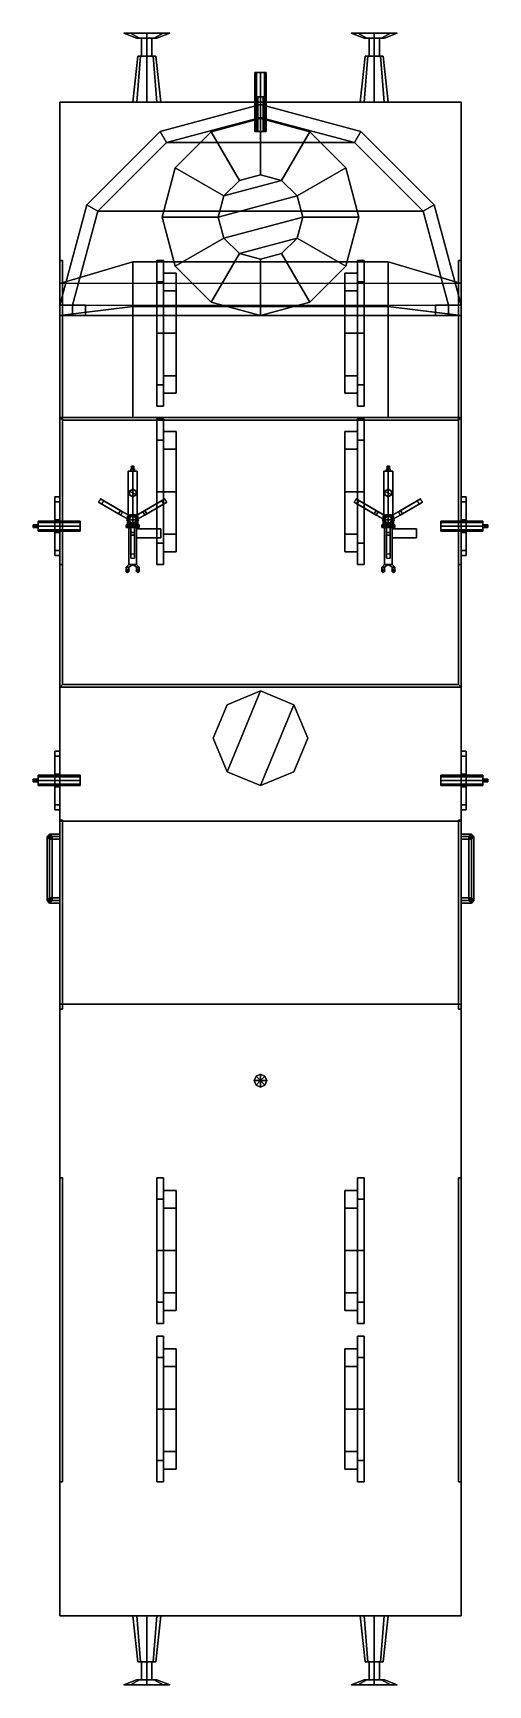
# Model space of a CAD drawing. Extents: x -1.8 to 1.8, y -6.4 to 6.6.
import ezdxf

# ---------------------------------------------------------------- set-up
doc = ezdxf.new("R2010")
doc.units = 0
doc.layers.get('0').update_dxf_attribs({"linetype": 'CONTINUOUS'})
for name, color, linetype in [('BUFFER', 1, 'CONTINUOUS'), ('GUN', 1, 'CONTINUOUS'), ('MOUNT', 5, 'CONTINUOUS'), ('SLEEVE', 5, 'CONTINUOUS'), ('TURRET', 2, 'CONTINUOUS'), ('WHEELS', 2, 'CONTINUOUS')]:
    doc.layers.add(name, color=color, linetype=linetype)

msp = doc.modelspace()

# ---------------------------------------------------------------- linework, layer by layer
for points in [[(-1.57, 6.01, 0.9), (-1.57, 4.34, 0.9), (-1.57, 4.34, 1.16), (-1.57, 6.01, 1.16)], [(1.57, 6.01, 1.16), (1.57, 6.01, 0.9), (-1.57, 6.01, 0.9), (-1.57, 6.01, 1.16)], [(-1.57, 6.01, 1.16), (-1.57, 4.34, 1.16), (1.57, 4.34, 1.16), (1.57, 6.01, 1.16)], [(0, 5.99, 1.16), (-0.785, 5.78, 1.16), (-0.785, 5.78, 2.11), (0, 5.99, 2.11)], [(0, 5.99, 2.11), (-0.785, 5.78, 2.11), (-0.735, 5.693, 2.21), (0, 5.89, 2.21)], [(0.785, 5.78, 1.16), (0, 5.99, 1.16), (0, 5.99, 2.11), (0.785, 5.78, 2.11)], [(0.785, 5.78, 2.11), (0, 5.99, 2.11), (0, 5.89, 2.21), (0.735, 5.693, 2.21)], [(1.57, 4.34, 1.16), (1.57, 4.34, 0.9), (1.57, 6.01, 0.9), (1.57, 6.01, 1.16)], [(0, 5.89, 2.21), (-0.735, 5.693, 2.21), (0.735, 5.693, 2.21), (0, 5.89, 2.21)], [(-0.785, 5.78, 1.16), (-1.36, 5.205, 1.16), (-1.36, 5.205, 2.11), (-0.785, 5.78, 2.11)], [(-0.785, 5.78, 2.11), (-1.36, 5.205, 2.11), (-1.273, 5.155, 2.21), (-0.735, 5.693, 2.21)], [(-0.735, 5.693, 2.21), (-1.273, 5.155, 2.21), (1.273, 5.155, 2.21), (0.735, 5.693, 2.21)], [(1.36, 5.205, 2.11), (0.785, 5.78, 2.11), (0.735, 5.693, 2.21), (1.273, 5.155, 2.21)], [(1.36, 5.205, 1.16), (0.785, 5.78, 1.16), (0.785, 5.78, 2.11), (1.36, 5.205, 2.11)], [(-1.36, 5.205, 1.16), (-1.57, 4.42, 1.16), (-1.57, 4.42, 2.11), (-1.36, 5.205, 2.11)], [(-1.36, 5.205, 2.11), (-1.57, 4.42, 2.11), (-1.47, 4.42, 2.21), (-1.273, 5.155, 2.21)], [(1.57, 4.42, 2.11), (1.36, 5.205, 2.11), (1.273, 5.155, 2.21), (1.47, 4.42, 2.21)], [(1.57, 4.42, 1.16), (1.36, 5.205, 1.16), (1.36, 5.205, 2.11), (1.57, 4.42, 2.11)], [(-1.273, 5.155, 2.21), (-1.47, 4.42, 2.21), (1.47, 4.42, 2.21), (1.273, 5.155, 2.21)], [(-1.55, 4.77, 0.9), (-1.55, 4.77, 0.37), (-1.57, 4.77, 0.37), (-1.57, 4.77, 0.9)], [(-1.57, 4.77, 0.37), (-1.57, 2.39, 0.37), (-1.57, 2.39, 0.9), (-1.57, 4.77, 0.9)], [(1, 4.76, 3.01), (1.57, 4.59, 2.97), (-1.57, 4.59, 2.97), (-1, 4.76, 3.01)], [(-1.57, 4.59, 2.97), (-1.57, 4.34, 3.1), (-1, 4.41, 3.21), (-1, 4.76, 3.01)], [(-1.55, 2.39, 0.9), (-1.55, 2.39, 0.37), (-1.55, 4.77, 0.37), (-1.55, 4.77, 0.9)], [(-1, 4.76, 3.01), (-1, 4.41, 3.21), (1, 4.41, 3.21), (1, 4.76, 3.01)], [(1, 4.41, 3.21), (1.57, 4.34, 3.1), (1.57, 4.59, 2.97), (1, 4.76, 3.01)], [(1.57, 4.77, 0.9), (1.57, 4.77, 0.37), (1.55, 4.77, 0.37), (1.55, 4.77, 0.9)], [(1.55, 4.77, 0.37), (1.55, 2.39, 0.37), (1.55, 2.39, 0.9), (1.55, 4.77, 0.9)], [(1.57, 2.39, 0.9), (1.57, 2.39, 0.37), (1.57, 4.77, 0.37), (1.57, 4.77, 0.9)], [(-1.57, 4.42, 2.11), (-1.57, 4.34, 2.11), (-1.47, 4.34, 2.21), (-1.47, 4.42, 2.21)], [(-1.57, 4.42, 1.16), (-1.57, 4.34, 1.16), (-1.57, 4.34, 2.11), (-1.57, 4.42, 2.11)], [(-1.57, 4.34, 3.1), (-1.57, 3.54, 3.1), (-1, 3.54, 3.21), (-1, 4.41, 3.21)], [(-1.47, 4.34, 2.21), (-1.47, 4.34, 3.1), (-1.47, 4.42, 3.06), (-1.47, 4.42, 2.21)], [(-1.47, 4.42, 2.21), (-1.47, 4.42, 3.06), (-1.37, 4.42, 3.06), (-1.37, 4.42, 2.21)], [(-1.37, 4.42, 3.06), (-1.37, 4.34, 3.1), (-1.37, 4.34, 2.21), (-1.37, 4.42, 2.21)], [(-1, 4.41, 3.21), (-1, 3.54, 3.21), (1, 3.54, 3.21), (1, 4.41, 3.21)], [(1, 3.54, 3.21), (1.57, 3.54, 3.1), (1.57, 4.34, 3.1), (1, 4.41, 3.21)], [(1.37, 4.34, 2.21), (1.37, 4.34, 3.1), (1.37, 4.42, 3.06), (1.37, 4.42, 2.21)], [(1.37, 4.42, 2.21), (1.37, 4.42, 3.06), (1.47, 4.42, 3.06), (1.47, 4.42, 2.21)], [(1.57, 4.34, 2.11), (1.57, 4.42, 2.11), (1.47, 4.42, 2.21), (1.47, 4.34, 2.21)], [(1.47, 4.42, 3.06), (1.47, 4.34, 3.1), (1.47, 4.34, 2.21), (1.47, 4.42, 2.21)], [(1.57, 4.34, 1.16), (1.57, 4.42, 1.16), (1.57, 4.42, 2.11), (1.57, 4.34, 2.11)], [(-1.57, 4.34, 0.9), (-1.57, -5.84, 0.9), (-1.57, -1.05, 3.1), (-1.57, 4.34, 3.1)], [(-1.57, 4.34, 2.11), (-1.57, 4.34, 3.1), (1.57, 4.34, 3.1), (1.57, 4.34, 2.11)], [(1.57, -1.05, 3.1), (1.57, -5.84, 0.9), (1.57, 4.34, 0.9), (1.57, 4.34, 3.1)], [(-1.57, 3.54, 3.1), (-1.57, -1.05, 3.1), (-1.57, 1.43, 3.82), (-1.57, 3.54, 3.82)], [(1.57, 3.54, 3.82), (1, 3.54, 3.21), (-1, 3.54, 3.21), (-1.57, 3.54, 3.82)], [(-1.57, 3.54, 3.1), (-1.57, 3.54, 3.1), (-1.57, 3.54, 3.82), (-1, 3.54, 3.21)], [(-1.57, 3.54, 3.82), (-1.57, 1.43, 3.82), (-1.55, 1.45, 3.82), (-1.55, 3.52, 3.82)], [(-1.57, 3.54, 3.82), (-1.55, 3.52, 3.82), (1.55, 3.52, 3.82), (1.57, 3.54, 3.82)], [(-1.55, 3.52, 2.97), (-1.55, 1.45, 2.97), (1.55, 1.45, 2.97), (1.55, 3.52, 2.97)], [(-1.55, 3.52, 3.82), (-1.55, 3.52, 2.97), (1.55, 3.52, 2.97), (1.55, 3.52, 3.82)], [(-1.55, 3.52, 3.82), (-1.55, 1.45, 3.82), (-1.55, 1.45, 2.97), (-1.55, 3.52, 2.97)], [(1, 3.54, 3.21), (1, 3.54, 3.21), (1.57, 3.54, 3.82), (1.57, 3.54, 3.1)], [(1.55, 3.52, 3.82), (1.55, 1.45, 3.82), (1.57, 1.43, 3.82), (1.57, 3.54, 3.82)], [(1.55, 3.52, 2.97), (1.55, 1.45, 2.97), (1.55, 1.45, 3.82), (1.55, 3.52, 3.82)], [(1.57, 1.43, 3.82), (1.57, -1.05, 3.1), (1.57, 3.54, 3.1), (1.57, 3.54, 3.82)], [(-1.61, 2.92, 1.73), (-1.61, 2.92, 1.67), (-1.61, 2.46, 1.67), (-1.61, 2.46, 1.73)], [(-1.57, 2.92, 1.73), (-1.57, 2.92, 1.67), (-1.61, 2.92, 1.67), (-1.61, 2.92, 1.73)], [(-1.61, 2.46, 1.67), (-1.61, 2.92, 1.67), (-1.57, 2.92, 1.67), (-1.57, 2.46, 1.67)], [(-1.57, 2.46, 1.73), (-1.57, 2.92, 1.73), (-1.61, 2.92, 1.73), (-1.61, 2.46, 1.73)], [(-1.61, 2.92, 2.05), (-1.61, 2.92, 1.99), (-1.61, 2.46, 1.99), (-1.61, 2.46, 2.05)], [(-1.57, 2.92, 2.05), (-1.57, 2.92, 1.99), (-1.61, 2.92, 1.99), (-1.61, 2.92, 2.05)], [(-1.61, 2.46, 1.99), (-1.61, 2.92, 1.99), (-1.57, 2.92, 1.99), (-1.57, 2.46, 1.99)], [(-1.57, 2.46, 2.05), (-1.57, 2.92, 2.05), (-1.61, 2.92, 2.05), (-1.61, 2.46, 2.05)], [(-1.61, 2.88, 1.99), (-1.61, 2.88, 1.73), (-1.61, 2.74, 1.73), (-1.61, 2.74, 1.99)], [(-1.57, 2.88, 1.99), (-1.57, 2.88, 1.73), (-1.61, 2.88, 1.73), (-1.61, 2.88, 1.99)], [(-1.096, 2.813, 3.68), (-1.252, 2.903, 2.97), (-1.267, 2.877, 2.97), (-1.111, 2.787, 3.68)], [(-1.267, 2.877, 2.97), (-1.241, 2.862, 2.97), (-1.094, 2.777, 3.66), (-1.111, 2.787, 3.68)], [(-1.079, 2.803, 3.66), (-1.226, 2.888, 2.97), (-1.252, 2.903, 2.97), (-1.096, 2.813, 3.68)], [(-1.094, 2.777, 3.66), (-1.241, 2.862, 2.97), (-1.226, 2.888, 2.97), (-1.079, 2.803, 3.66)], [(-0.748, 2.903, 2.97), (-0.774, 2.888, 2.97), (-0.921, 2.803, 3.66), (-0.904, 2.813, 3.68)], [(-0.921, 2.803, 3.66), (-0.774, 2.888, 2.97), (-0.759, 2.862, 2.97), (-0.906, 2.777, 3.66)], [(-0.906, 2.777, 3.66), (-0.759, 2.862, 2.97), (-0.733, 2.877, 2.97), (-0.889, 2.787, 3.68)], [(-0.889, 2.787, 3.68), (-0.733, 2.877, 2.97), (-0.748, 2.903, 2.97), (-0.904, 2.813, 3.68)], [(0.904, 2.813, 3.68), (0.748, 2.903, 2.97), (0.733, 2.877, 2.97), (0.889, 2.787, 3.68)], [(0.733, 2.877, 2.97), (0.759, 2.862, 2.97), (0.906, 2.777, 3.66), (0.889, 2.787, 3.68)], [(0.921, 2.803, 3.66), (0.774, 2.888, 2.97), (0.748, 2.903, 2.97), (0.904, 2.813, 3.68)], [(0.906, 2.777, 3.66), (0.759, 2.862, 2.97), (0.774, 2.888, 2.97), (0.921, 2.803, 3.66)], [(1.252, 2.903, 2.97), (1.226, 2.888, 2.97), (1.079, 2.803, 3.66), (1.096, 2.813, 3.68)], [(1.079, 2.803, 3.66), (1.226, 2.888, 2.97), (1.241, 2.862, 2.97), (1.094, 2.777, 3.66)], [(1.094, 2.777, 3.66), (1.241, 2.862, 2.97), (1.267, 2.877, 2.97), (1.111, 2.787, 3.68)], [(1.111, 2.787, 3.68), (1.267, 2.877, 2.97), (1.252, 2.903, 2.97), (1.096, 2.813, 3.68)], [(1.61, 2.92, 1.67), (1.61, 2.46, 1.67), (1.57, 2.46, 1.67), (1.57, 2.92, 1.67)], [(1.57, 2.92, 1.73), (1.57, 2.46, 1.73), (1.61, 2.46, 1.73), (1.61, 2.92, 1.73)], [(1.61, 2.92, 1.73), (1.61, 2.92, 1.67), (1.57, 2.92, 1.67), (1.57, 2.92, 1.73)], [(1.61, 2.92, 1.99), (1.61, 2.46, 1.99), (1.57, 2.46, 1.99), (1.57, 2.92, 1.99)], [(1.57, 2.92, 2.05), (1.57, 2.46, 2.05), (1.61, 2.46, 2.05), (1.61, 2.92, 2.05)], [(1.61, 2.92, 2.05), (1.61, 2.92, 1.99), (1.57, 2.92, 1.99), (1.57, 2.92, 2.05)], [(1.61, 2.88, 1.99), (1.61, 2.88, 1.73), (1.57, 2.88, 1.73), (1.57, 2.88, 1.99)], [(1.61, 2.46, 1.73), (1.61, 2.46, 1.67), (1.61, 2.92, 1.67), (1.61, 2.92, 1.73)], [(1.61, 2.46, 2.05), (1.61, 2.46, 1.99), (1.61, 2.92, 1.99), (1.61, 2.92, 2.05)], [(1.61, 2.74, 1.99), (1.61, 2.74, 1.73), (1.61, 2.88, 1.73), (1.61, 2.88, 1.99)], [(-1.61, 2.74, 1.99), (-1.61, 2.74, 1.73), (-1.57, 2.74, 1.73), (-1.57, 2.74, 1.99)], [(-1.018, 2.768, 3.71), (-1.096, 2.813, 3.68), (-1.111, 2.787, 3.68), (-1.033, 2.742, 3.71)], [(-1.111, 2.787, 3.68), (-1.094, 2.777, 3.66), (-1.033, 2.742, 3.68), (-1.033, 2.742, 3.71)], [(-1.018, 2.768, 3.68), (-1.079, 2.803, 3.66), (-1.096, 2.813, 3.68), (-1.018, 2.768, 3.71)], [(-1.033, 2.742, 3.68), (-1.094, 2.777, 3.66), (-1.079, 2.803, 3.66), (-1.018, 2.768, 3.68)], [(-1.022, 2.779, 3.67), (-1.045, 2.74, 3.67), (-1.045, 2.74, 3.73), (-1.022, 2.779, 3.73)], [(-0.955, 2.74, 3.67), (-1.045, 2.74, 3.67), (-1.022, 2.779, 3.67), (-0.978, 2.779, 3.67)], [(-0.978, 2.779, 3.73), (-1.022, 2.779, 3.73), (-1.045, 2.74, 3.73), (-0.955, 2.74, 3.73)], [(-1.045, 2.74, 3.67), (-1.022, 2.701, 3.67), (-1.022, 2.701, 3.73), (-1.045, 2.74, 3.73)], [(-0.978, 2.701, 3.67), (-1.022, 2.701, 3.67), (-1.045, 2.74, 3.67), (-0.955, 2.74, 3.67)], [(-0.955, 2.74, 3.73), (-1.045, 2.74, 3.73), (-1.022, 2.701, 3.73), (-0.978, 2.701, 3.73)], [(-1.02, 2.775, 2.97), (-1.04, 2.74, 2.97), (-1.04, 2.74, 3.77), (-1.02, 2.775, 3.77)], [(-0.98, 2.775, 3.77), (-1.02, 2.775, 3.77), (-1.04, 2.74, 3.77), (-0.96, 2.74, 3.77)], [(-1.04, 2.74, 2.97), (-1.02, 2.705, 2.97), (-1.02, 2.705, 3.77), (-1.04, 2.74, 3.77)], [(-0.96, 2.74, 3.77), (-1.04, 2.74, 3.77), (-1.02, 2.705, 3.77), (-0.98, 2.705, 3.77)], [(-1.015, 2.766, 3.77), (-1.03, 2.74, 3.77), (-1.03, 2.74, 3.87), (-1.015, 2.766, 3.87)], [(-1.03, 2.74, 3.77), (-1.015, 2.714, 3.77), (-1.015, 2.714, 3.87), (-1.03, 2.74, 3.87)], [(-0.978, 2.779, 3.67), (-1.022, 2.779, 3.67), (-1.022, 2.779, 3.73), (-0.978, 2.779, 3.73)], [(-0.98, 2.775, 2.97), (-1.02, 2.775, 2.97), (-1.02, 2.775, 3.77), (-0.98, 2.775, 3.77)], [(-0.985, 2.766, 3.77), (-1.015, 2.766, 3.77), (-1.015, 2.766, 3.87), (-0.985, 2.766, 3.87)], [(-0.97, 2.74, 3.77), (-0.985, 2.766, 3.77), (-0.985, 2.766, 3.87), (-0.97, 2.74, 3.87)], [(-0.985, 2.714, 3.77), (-0.97, 2.74, 3.77), (-0.97, 2.74, 3.87), (-0.985, 2.714, 3.87)], [(-0.904, 2.813, 3.68), (-0.921, 2.803, 3.66), (-0.982, 2.768, 3.68), (-0.982, 2.768, 3.71)], [(-0.967, 2.742, 3.71), (-0.889, 2.787, 3.68), (-0.904, 2.813, 3.68), (-0.982, 2.768, 3.71)], [(-0.982, 2.768, 3.68), (-0.921, 2.803, 3.66), (-0.906, 2.777, 3.66), (-0.967, 2.742, 3.68)], [(-0.96, 2.74, 2.97), (-0.98, 2.775, 2.97), (-0.98, 2.775, 3.77), (-0.96, 2.74, 3.77)], [(-0.98, 2.705, 2.97), (-0.96, 2.74, 2.97), (-0.96, 2.74, 3.77), (-0.98, 2.705, 3.77)], [(-0.955, 2.74, 3.67), (-0.978, 2.779, 3.67), (-0.978, 2.779, 3.73), (-0.955, 2.74, 3.73)], [(-0.978, 2.701, 3.67), (-0.955, 2.74, 3.67), (-0.955, 2.74, 3.73), (-0.978, 2.701, 3.73)], [(-0.967, 2.742, 3.68), (-0.906, 2.777, 3.66), (-0.889, 2.787, 3.68), (-0.967, 2.742, 3.71)], [(0.982, 2.768, 3.71), (0.904, 2.813, 3.68), (0.889, 2.787, 3.68), (0.967, 2.742, 3.71)], [(0.889, 2.787, 3.68), (0.906, 2.777, 3.66), (0.967, 2.742, 3.68), (0.967, 2.742, 3.71)], [(0.982, 2.768, 3.68), (0.921, 2.803, 3.66), (0.904, 2.813, 3.68), (0.982, 2.768, 3.71)], [(0.967, 2.742, 3.68), (0.906, 2.777, 3.66), (0.921, 2.803, 3.66), (0.982, 2.768, 3.68)], [(0.978, 2.779, 3.67), (0.955, 2.74, 3.67), (0.955, 2.74, 3.73), (0.978, 2.779, 3.73)], [(1.045, 2.74, 3.67), (0.955, 2.74, 3.67), (0.978, 2.779, 3.67), (1.022, 2.779, 3.67)], [(1.022, 2.779, 3.73), (0.978, 2.779, 3.73), (0.955, 2.74, 3.73), (1.045, 2.74, 3.73)], [(0.955, 2.74, 3.67), (0.978, 2.701, 3.67), (0.978, 2.701, 3.73), (0.955, 2.74, 3.73)], [(1.022, 2.701, 3.67), (0.978, 2.701, 3.67), (0.955, 2.74, 3.67), (1.045, 2.74, 3.67)], [(1.045, 2.74, 3.73), (0.955, 2.74, 3.73), (0.978, 2.701, 3.73), (1.022, 2.701, 3.73)], [(0.98, 2.775, 2.97), (0.96, 2.74, 2.97), (0.96, 2.74, 3.77), (0.98, 2.775, 3.77)], [(1.02, 2.775, 3.77), (0.98, 2.775, 3.77), (0.96, 2.74, 3.77), (1.04, 2.74, 3.77)], [(0.96, 2.74, 2.97), (0.98, 2.705, 2.97), (0.98, 2.705, 3.77), (0.96, 2.74, 3.77)], [(1.04, 2.74, 3.77), (0.96, 2.74, 3.77), (0.98, 2.705, 3.77), (1.02, 2.705, 3.77)], [(0.985, 2.766, 3.77), (0.97, 2.74, 3.77), (0.97, 2.74, 3.87), (0.985, 2.766, 3.87)], [(0.97, 2.74, 3.77), (0.985, 2.714, 3.77), (0.985, 2.714, 3.87), (0.97, 2.74, 3.87)], [(1.022, 2.779, 3.67), (0.978, 2.779, 3.67), (0.978, 2.779, 3.73), (1.022, 2.779, 3.73)], [(1.02, 2.775, 2.97), (0.98, 2.775, 2.97), (0.98, 2.775, 3.77), (1.02, 2.775, 3.77)], [(1.015, 2.766, 3.77), (0.985, 2.766, 3.77), (0.985, 2.766, 3.87), (1.015, 2.766, 3.87)], [(1.03, 2.74, 3.77), (1.015, 2.766, 3.77), (1.015, 2.766, 3.87), (1.03, 2.74, 3.87)], [(1.015, 2.714, 3.77), (1.03, 2.74, 3.77), (1.03, 2.74, 3.87), (1.015, 2.714, 3.87)], [(1.096, 2.813, 3.68), (1.079, 2.803, 3.66), (1.018, 2.768, 3.68), (1.018, 2.768, 3.71)], [(1.033, 2.742, 3.71), (1.111, 2.787, 3.68), (1.096, 2.813, 3.68), (1.018, 2.768, 3.71)], [(1.018, 2.768, 3.68), (1.079, 2.803, 3.66), (1.094, 2.777, 3.66), (1.033, 2.742, 3.68)], [(1.04, 2.74, 2.97), (1.02, 2.775, 2.97), (1.02, 2.775, 3.77), (1.04, 2.74, 3.77)], [(1.02, 2.705, 2.97), (1.04, 2.74, 2.97), (1.04, 2.74, 3.77), (1.02, 2.705, 3.77)], [(1.045, 2.74, 3.67), (1.022, 2.779, 3.67), (1.022, 2.779, 3.73), (1.045, 2.74, 3.73)], [(1.022, 2.701, 3.67), (1.045, 2.74, 3.67), (1.045, 2.74, 3.73), (1.022, 2.701, 3.73)], [(1.033, 2.742, 3.68), (1.094, 2.777, 3.66), (1.111, 2.787, 3.68), (1.033, 2.742, 3.71)], [(1.57, 2.74, 1.99), (1.57, 2.74, 1.73), (1.61, 2.74, 1.73), (1.61, 2.74, 1.99)], [(-1.57, 2.64, 1.99), (-1.57, 2.64, 1.73), (-1.61, 2.64, 1.73), (-1.61, 2.64, 1.99)], [(-1.61, 2.64, 1.99), (-1.61, 2.64, 1.73), (-1.61, 2.5, 1.73), (-1.61, 2.5, 1.99)], [(-1.022, 2.701, 3.67), (-0.978, 2.701, 3.67), (-0.978, 2.701, 3.73), (-1.022, 2.701, 3.73)], [(-1.02, 2.705, 2.97), (-0.98, 2.705, 2.97), (-0.98, 2.705, 3.77), (-1.02, 2.705, 3.77)], [(-1.015, 2.714, 3.77), (-0.985, 2.714, 3.77), (-0.985, 2.714, 3.87), (-1.015, 2.714, 3.87)], [(-1.015, 2.71, 3.68), (-1.015, 2.64, 3.66), (-1.015, 2.62, 3.68), (-1.015, 2.71, 3.71)], [(-1.015, 2.71, 3.71), (-1.015, 2.62, 3.68), (-0.985, 2.62, 3.68), (-0.985, 2.71, 3.71)], [(-0.985, 2.71, 3.68), (-0.985, 2.64, 3.66), (-1.015, 2.64, 3.66), (-1.015, 2.71, 3.68)], [(-0.985, 2.64, 3.66), (-0.985, 2.47, 2.97), (-1.015, 2.47, 2.97), (-1.015, 2.64, 3.66)], [(-1.015, 2.64, 3.66), (-1.015, 2.47, 2.97), (-1.015, 2.44, 2.97), (-1.015, 2.62, 3.68)], [(-1.015, 2.62, 3.68), (-1.015, 2.44, 2.97), (-0.985, 2.44, 2.97), (-0.985, 2.62, 3.68)], [(-0.985, 2.62, 3.68), (-0.985, 2.64, 3.66), (-0.985, 2.71, 3.68), (-0.985, 2.71, 3.71)], [(-0.985, 2.44, 2.97), (-0.985, 2.47, 2.97), (-0.985, 2.64, 3.66), (-0.985, 2.62, 3.68)], [(0.978, 2.701, 3.67), (1.022, 2.701, 3.67), (1.022, 2.701, 3.73), (0.978, 2.701, 3.73)], [(0.98, 2.705, 2.97), (1.02, 2.705, 2.97), (1.02, 2.705, 3.77), (0.98, 2.705, 3.77)], [(0.985, 2.714, 3.77), (1.015, 2.714, 3.77), (1.015, 2.714, 3.87), (0.985, 2.714, 3.87)], [(0.985, 2.71, 3.68), (0.985, 2.64, 3.66), (0.985, 2.62, 3.68), (0.985, 2.71, 3.71)], [(0.985, 2.71, 3.71), (0.985, 2.62, 3.68), (1.015, 2.62, 3.68), (1.015, 2.71, 3.71)], [(1.015, 2.71, 3.68), (1.015, 2.64, 3.66), (0.985, 2.64, 3.66), (0.985, 2.71, 3.68)], [(1.015, 2.64, 3.66), (1.015, 2.47, 2.97), (0.985, 2.47, 2.97), (0.985, 2.64, 3.66)], [(0.985, 2.64, 3.66), (0.985, 2.47, 2.97), (0.985, 2.44, 2.97), (0.985, 2.62, 3.68)], [(0.985, 2.62, 3.68), (0.985, 2.44, 2.97), (1.015, 2.44, 2.97), (1.015, 2.62, 3.68)], [(1.015, 2.62, 3.68), (1.015, 2.64, 3.66), (1.015, 2.71, 3.68), (1.015, 2.71, 3.71)], [(1.015, 2.44, 2.97), (1.015, 2.47, 2.97), (1.015, 2.64, 3.66), (1.015, 2.62, 3.68)], [(1.61, 2.64, 1.99), (1.61, 2.64, 1.73), (1.57, 2.64, 1.73), (1.57, 2.64, 1.99)], [(1.61, 2.5, 1.99), (1.61, 2.5, 1.73), (1.61, 2.64, 1.73), (1.61, 2.64, 1.99)], [(-1.61, 2.5, 1.99), (-1.61, 2.5, 1.73), (-1.57, 2.5, 1.73), (-1.57, 2.5, 1.99)], [(-1.61, 2.46, 1.73), (-1.61, 2.46, 1.67), (-1.57, 2.46, 1.67), (-1.57, 2.46, 1.73)], [(-1.61, 2.46, 2.05), (-1.61, 2.46, 1.99), (-1.57, 2.46, 1.99), (-1.57, 2.46, 2.05)], [(1.57, 2.5, 1.99), (1.57, 2.5, 1.73), (1.61, 2.5, 1.73), (1.61, 2.5, 1.99)], [(1.57, 2.46, 1.73), (1.57, 2.46, 1.67), (1.61, 2.46, 1.67), (1.61, 2.46, 1.73)], [(1.57, 2.46, 2.05), (1.57, 2.46, 1.99), (1.61, 2.46, 1.99), (1.61, 2.46, 2.05)], [(-1.57, 2.39, 0.9), (-1.57, 2.39, 0.37), (-1.55, 2.39, 0.37), (-1.55, 2.39, 0.9)], [(1.55, 2.39, 0.9), (1.55, 2.39, 0.37), (1.57, 2.39, 0.37), (1.57, 2.39, 0.9)], [(-1.55, 1.45, 3.82), (-1.57, 1.43, 3.82), (1.57, 1.43, 3.82), (1.55, 1.45, 3.82)], [(-1.57, 1.43, 3.82), (-1.57, -1.05, 3.1), (-1.57, 0.38, 4.04), (-1.57, 1.43, 4.04)], [(-1.57, 1.43, 4.04), (-1.57, 0.38, 4.04), (1.57, 0.38, 4.04), (1.57, 1.43, 4.04)], [(1.57, 1.43, 4.04), (1.57, 1.43, 3.82), (-1.57, 1.43, 3.82), (-1.57, 1.43, 4.04)], [(-1.55, 1.45, 2.97), (-1.55, 1.45, 3.82), (1.55, 1.45, 3.82), (1.55, 1.45, 2.97)], [(1.57, 0.38, 4.04), (1.57, -1.05, 3.1), (1.57, 1.43, 3.82), (1.57, 1.43, 4.04)], [(-0.262, 1.292, 4.36), (-0.37, 1.03, 4.36), (-0.262, 0.768, 4.36), (0, 1.4, 4.36)], [(0, 1.4, 4.04), (-0.262, 1.292, 4.04), (-0.262, 1.292, 4.36), (0, 1.4, 4.36)], [(0, 1.4, 4.36), (-0.262, 0.768, 4.36), (0, 0.66, 4.36), (0.262, 1.292, 4.36)], [(0.262, 1.292, 4.04), (0, 1.4, 4.04), (0, 1.4, 4.36), (0.262, 1.292, 4.36)], [(-0.262, 1.292, 4.04), (-0.37, 1.03, 4.04), (-0.37, 1.03, 4.36), (-0.262, 1.292, 4.36)], [(0.262, 1.292, 4.36), (0, 0.66, 4.36), (0.262, 0.768, 4.36), (0.37, 1.03, 4.36)], [(0.37, 1.03, 4.04), (0.262, 1.292, 4.04), (0.262, 1.292, 4.36), (0.37, 1.03, 4.36)], [(-1.61, 0.93, 1.73), (-1.61, 0.93, 1.67), (-1.61, 0.47, 1.67), (-1.61, 0.47, 1.73)], [(-1.57, 0.93, 1.73), (-1.57, 0.93, 1.67), (-1.61, 0.93, 1.67), (-1.61, 0.93, 1.73)], [(-1.61, 0.47, 1.67), (-1.61, 0.93, 1.67), (-1.57, 0.93, 1.67), (-1.57, 0.47, 1.67)], [(-1.57, 0.47, 1.73), (-1.57, 0.93, 1.73), (-1.61, 0.93, 1.73), (-1.61, 0.47, 1.73)], [(-1.61, 0.93, 2.05), (-1.61, 0.93, 1.99), (-1.61, 0.47, 1.99), (-1.61, 0.47, 2.05)], [(-1.57, 0.93, 2.05), (-1.57, 0.93, 1.99), (-1.61, 0.93, 1.99), (-1.61, 0.93, 2.05)], [(-1.61, 0.47, 1.99), (-1.61, 0.93, 1.99), (-1.57, 0.93, 1.99), (-1.57, 0.47, 1.99)], [(-1.57, 0.47, 2.05), (-1.57, 0.93, 2.05), (-1.61, 0.93, 2.05), (-1.61, 0.47, 2.05)], [(-0.37, 1.03, 4.04), (-0.262, 0.768, 4.04), (-0.262, 0.768, 4.36), (-0.37, 1.03, 4.36)], [(0.262, 0.768, 4.04), (0.37, 1.03, 4.04), (0.37, 1.03, 4.36), (0.262, 0.768, 4.36)], [(1.61, 0.93, 1.67), (1.61, 0.47, 1.67), (1.57, 0.47, 1.67), (1.57, 0.93, 1.67)], [(1.57, 0.93, 1.73), (1.57, 0.47, 1.73), (1.61, 0.47, 1.73), (1.61, 0.93, 1.73)], [(1.61, 0.93, 1.73), (1.61, 0.93, 1.67), (1.57, 0.93, 1.67), (1.57, 0.93, 1.73)], [(1.61, 0.93, 1.99), (1.61, 0.47, 1.99), (1.57, 0.47, 1.99), (1.57, 0.93, 1.99)], [(1.57, 0.93, 2.05), (1.57, 0.47, 2.05), (1.61, 0.47, 2.05), (1.61, 0.93, 2.05)], [(1.61, 0.93, 2.05), (1.61, 0.93, 1.99), (1.57, 0.93, 1.99), (1.57, 0.93, 2.05)], [(1.61, 0.47, 1.73), (1.61, 0.47, 1.67), (1.61, 0.93, 1.67), (1.61, 0.93, 1.73)], [(1.61, 0.47, 2.05), (1.61, 0.47, 1.99), (1.61, 0.93, 1.99), (1.61, 0.93, 2.05)], [(-1.61, 0.89, 1.99), (-1.61, 0.89, 1.73), (-1.61, 0.75, 1.73), (-1.61, 0.75, 1.99)], [(-1.57, 0.89, 1.99), (-1.57, 0.89, 1.73), (-1.61, 0.89, 1.73), (-1.61, 0.89, 1.99)], [(1.61, 0.89, 1.99), (1.61, 0.89, 1.73), (1.57, 0.89, 1.73), (1.57, 0.89, 1.99)], [(1.61, 0.75, 1.99), (1.61, 0.75, 1.73), (1.61, 0.89, 1.73), (1.61, 0.89, 1.99)], [(-1.61, 0.75, 1.99), (-1.61, 0.75, 1.73), (-1.57, 0.75, 1.73), (-1.57, 0.75, 1.99)], [(-1.57, 0.65, 1.99), (-1.57, 0.65, 1.73), (-1.61, 0.65, 1.73), (-1.61, 0.65, 1.99)], [(-1.61, 0.65, 1.99), (-1.61, 0.65, 1.73), (-1.61, 0.51, 1.73), (-1.61, 0.51, 1.99)], [(-0.262, 0.768, 4.04), (0, 0.66, 4.04), (0, 0.66, 4.36), (-0.262, 0.768, 4.36)], [(0, 0.66, 4.04), (0.262, 0.768, 4.04), (0.262, 0.768, 4.36), (0, 0.66, 4.36)], [(1.57, 0.75, 1.99), (1.57, 0.75, 1.73), (1.61, 0.75, 1.73), (1.61, 0.75, 1.99)], [(1.61, 0.65, 1.99), (1.61, 0.65, 1.73), (1.57, 0.65, 1.73), (1.57, 0.65, 1.99)], [(1.61, 0.51, 1.99), (1.61, 0.51, 1.73), (1.61, 0.65, 1.73), (1.61, 0.65, 1.99)], [(-1.61, 0.51, 1.99), (-1.61, 0.51, 1.73), (-1.57, 0.51, 1.73), (-1.57, 0.51, 1.99)], [(-1.61, 0.47, 1.73), (-1.61, 0.47, 1.67), (-1.57, 0.47, 1.67), (-1.57, 0.47, 1.73)], [(-1.61, 0.47, 2.05), (-1.61, 0.47, 1.99), (-1.57, 0.47, 1.99), (-1.57, 0.47, 2.05)], [(-1.57, 0.39, 0.42), (-1.57, -1.09, 0.42), (-1.57, -1.09, 0.9), (-1.57, 0.39, 0.9)], [(-1.55, 0.39, 0.42), (-1.57, 0.39, 0.42), (-1.57, 0.39, 0.9), (-1.55, 0.39, 0.9)], [(-1.55, -1.09, 0.9), (-1.55, -1.09, 0.42), (-1.55, 0.39, 0.42), (-1.55, 0.39, 0.9)], [(1.55, 0.39, 0.42), (1.55, -1.09, 0.42), (1.55, -1.09, 0.9), (1.55, 0.39, 0.9)], [(1.57, 0.39, 0.42), (1.55, 0.39, 0.42), (1.55, 0.39, 0.9), (1.57, 0.39, 0.9)], [(1.57, 0.51, 1.99), (1.57, 0.51, 1.73), (1.61, 0.51, 1.73), (1.61, 0.51, 1.99)], [(1.57, 0.47, 1.73), (1.57, 0.47, 1.67), (1.61, 0.47, 1.67), (1.61, 0.47, 1.73)], [(1.57, 0.47, 2.05), (1.57, 0.47, 1.99), (1.61, 0.47, 1.99), (1.61, 0.47, 2.05)], [(1.57, -1.09, 0.9), (1.57, -1.09, 0.42), (1.57, 0.39, 0.42), (1.57, 0.39, 0.9)], [(-1.67, 0.26, 1.06), (-1.65, 0.28, 1.04), (-1.65, 0.28, 0.57), (-1.67, 0.26, 0.59)], [(-1.67, 0.26, 0.59), (-1.65, 0.28, 0.57), (-1.65, -0.26, 0.57), (-1.67, -0.24, 0.59)], [(-1.57, 0.26, 1.06), (-1.57, 0.28, 1.04), (-1.65, 0.28, 1.04), (-1.67, 0.26, 1.06)], [(-1.65, 0.24, 1.04), (-1.67, 0.26, 1.06), (-1.67, 0.26, 0.59), (-1.65, 0.24, 0.61)], [(-1.67, 0.26, 0.81), (-1.65, 0.24, 0.79), (-1.65, -0.22, 0.79), (-1.67, -0.24, 0.81)], [(-1.65, 0.24, 0.83), (-1.67, 0.26, 0.81), (-1.67, -0.24, 0.81), (-1.65, -0.22, 0.83)], [(-1.65, 0.24, 0.61), (-1.67, 0.26, 0.59), (-1.67, -0.24, 0.59), (-1.65, -0.22, 0.61)], [(-1.57, 0.24, 1.04), (-1.57, 0.26, 1.06), (-1.67, 0.26, 1.06), (-1.65, 0.24, 1.04)], [(-1.65, 0.28, 1.04), (-1.63, 0.26, 1.02), (-1.63, 0.26, 0.59), (-1.65, 0.28, 0.57)], [(-1.65, 0.28, 0.57), (-1.63, 0.26, 0.59), (-1.63, -0.24, 0.59), (-1.65, -0.26, 0.57)], [(-1.57, 0.28, 1.04), (-1.57, 0.26, 1.02), (-1.63, 0.26, 1.02), (-1.65, 0.28, 1.04)], [(-1.63, 0.26, 1.02), (-1.65, 0.24, 1.04), (-1.65, 0.24, 0.61), (-1.63, 0.26, 0.59)], [(-1.63, 0.26, 0.81), (-1.65, 0.24, 0.83), (-1.65, -0.22, 0.83), (-1.63, -0.24, 0.81)], [(-1.65, 0.24, 0.79), (-1.63, 0.26, 0.81), (-1.63, -0.24, 0.81), (-1.65, -0.22, 0.79)], [(-1.63, 0.26, 0.59), (-1.65, 0.24, 0.61), (-1.65, -0.22, 0.61), (-1.63, -0.24, 0.59)], [(-1.57, 0.26, 1.02), (-1.57, 0.24, 1.04), (-1.65, 0.24, 1.04), (-1.63, 0.26, 1.02)], [(-1.57, -1.05, 3.1), (-1.57, -1.05, 3.1), (-1.57, -1.05, 3.42), (-1.57, 0.38, 4.04)], [(-1.57, 0.38, 4.04), (-1.57, -1.05, 3.42), (1.57, -1.05, 3.42), (1.57, 0.38, 4.04)], [(1.57, -1.05, 3.42), (1.57, -1.05, 3.1), (1.57, -1.05, 3.1), (1.57, 0.38, 4.04)], [(1.57, 0.28, 1.04), (1.57, 0.26, 1.06), (1.67, 0.26, 1.06), (1.65, 0.28, 1.04)], [(1.57, 0.26, 1.02), (1.57, 0.28, 1.04), (1.65, 0.28, 1.04), (1.63, 0.26, 1.02)], [(1.57, 0.26, 1.06), (1.57, 0.24, 1.04), (1.65, 0.24, 1.04), (1.67, 0.26, 1.06)], [(1.57, 0.24, 1.04), (1.57, 0.26, 1.02), (1.63, 0.26, 1.02), (1.65, 0.24, 1.04)], [(1.63, 0.26, 1.02), (1.65, 0.28, 1.04), (1.65, 0.28, 0.57), (1.63, 0.26, 0.59)], [(1.65, -0.26, 0.57), (1.63, -0.24, 0.59), (1.63, 0.26, 0.59), (1.65, 0.28, 0.57)], [(1.65, 0.24, 1.04), (1.63, 0.26, 1.02), (1.63, 0.26, 0.59), (1.65, 0.24, 0.61)], [(1.63, -0.24, 0.59), (1.65, -0.22, 0.61), (1.65, 0.24, 0.61), (1.63, 0.26, 0.59)], [(1.65, -0.22, 0.79), (1.63, -0.24, 0.81), (1.63, 0.26, 0.81), (1.65, 0.24, 0.79)], [(1.63, -0.24, 0.81), (1.65, -0.22, 0.83), (1.65, 0.24, 0.83), (1.63, 0.26, 0.81)], [(1.65, 0.28, 1.04), (1.67, 0.26, 1.06), (1.67, 0.26, 0.59), (1.65, 0.28, 0.57)], [(1.67, -0.24, 0.59), (1.65, -0.26, 0.57), (1.65, 0.28, 0.57), (1.67, 0.26, 0.59)], [(1.67, 0.26, 1.06), (1.65, 0.24, 1.04), (1.65, 0.24, 0.61), (1.67, 0.26, 0.59)], [(1.65, -0.22, 0.61), (1.67, -0.24, 0.59), (1.67, 0.26, 0.59), (1.65, 0.24, 0.61)], [(1.65, -0.22, 0.83), (1.67, -0.24, 0.81), (1.67, 0.26, 0.81), (1.65, 0.24, 0.83)], [(1.67, -0.24, 0.81), (1.65, -0.22, 0.79), (1.65, 0.24, 0.79), (1.67, 0.26, 0.81)], [(-1.67, -0.24, 1.06), (-1.65, -0.22, 1.04), (-1.65, -0.22, 0.61), (-1.67, -0.24, 0.59)], [(-1.57, -0.24, 1.06), (-1.57, -0.22, 1.04), (-1.65, -0.22, 1.04), (-1.67, -0.24, 1.06)], [(-1.65, -0.26, 1.04), (-1.67, -0.24, 1.06), (-1.67, -0.24, 0.59), (-1.65, -0.26, 0.57)], [(-1.57, -0.26, 1.04), (-1.57, -0.24, 1.06), (-1.67, -0.24, 1.06), (-1.65, -0.26, 1.04)], [(-1.65, -0.22, 1.04), (-1.63, -0.24, 1.02), (-1.63, -0.24, 0.59), (-1.65, -0.22, 0.61)], [(-1.57, -0.22, 1.04), (-1.57, -0.24, 1.02), (-1.63, -0.24, 1.02), (-1.65, -0.22, 1.04)], [(-1.63, -0.24, 1.02), (-1.65, -0.26, 1.04), (-1.65, -0.26, 0.57), (-1.63, -0.24, 0.59)], [(-1.57, -0.24, 1.02), (-1.57, -0.26, 1.04), (-1.65, -0.26, 1.04), (-1.63, -0.24, 1.02)], [(1.57, -0.22, 1.04), (1.57, -0.24, 1.06), (1.67, -0.24, 1.06), (1.65, -0.22, 1.04)], [(1.57, -0.24, 1.02), (1.57, -0.22, 1.04), (1.65, -0.22, 1.04), (1.63, -0.24, 1.02)], [(1.57, -0.24, 1.06), (1.57, -0.26, 1.04), (1.65, -0.26, 1.04), (1.67, -0.24, 1.06)], [(1.57, -0.26, 1.04), (1.57, -0.24, 1.02), (1.63, -0.24, 1.02), (1.65, -0.26, 1.04)], [(1.63, -0.24, 1.02), (1.65, -0.22, 1.04), (1.65, -0.22, 0.61), (1.63, -0.24, 0.59)], [(1.65, -0.26, 1.04), (1.63, -0.24, 1.02), (1.63, -0.24, 0.59), (1.65, -0.26, 0.57)], [(1.65, -0.22, 1.04), (1.67, -0.24, 1.06), (1.67, -0.24, 0.59), (1.65, -0.22, 0.61)], [(1.67, -0.24, 1.06), (1.65, -0.26, 1.04), (1.65, -0.26, 0.57), (1.67, -0.24, 0.59)], [(-1.57, -1.05, 3.1), (-1.57, -5.84, 0.9), (-1.57, -5.84, 3.42), (-1.57, -1.05, 3.42)], [(-1.57, -1.05, 3.42), (-1.57, -5.84, 3.42), (1.57, -5.84, 3.42), (1.57, -1.05, 3.42)], [(-1.57, -1.09, 0.9), (-1.57, -1.09, 0.42), (-1.55, -1.09, 0.42), (-1.55, -1.09, 0.9)], [(1.55, -1.09, 0.9), (1.55, -1.09, 0.42), (1.57, -1.09, 0.42), (1.57, -1.09, 0.9)], [(1.57, -5.84, 3.42), (1.57, -5.84, 0.9), (1.57, -1.05, 3.1), (1.57, -1.05, 3.42)], [(-0.035, -1.615, 3.42), (-0.05, -1.65, 3.42), (-0.05, -1.65, 3.8), (-0.035, -1.615, 3.8)], [(-0.035, -1.615, 3.84), (-0.05, -1.65, 3.84), (0, -1.65, 3.92)], [(-0.05, -1.65, 3.42), (-0.035, -1.685, 3.42), (-0.035, -1.685, 3.8), (-0.05, -1.65, 3.8)], [(-0.05, -1.65, 3.84), (-0.035, -1.685, 3.84), (0, -1.65, 3.92)], [(0, -1.6, 3.42), (-0.035, -1.615, 3.42), (-0.035, -1.615, 3.8), (0, -1.6, 3.8)], [(0, -1.6, 3.84), (-0.035, -1.615, 3.84), (0, -1.65, 3.92)], [(-0.035, -1.685, 3.84), (0, -1.7, 3.84), (0, -1.65, 3.92)], [(0.035, -1.615, 3.42), (0, -1.6, 3.42), (0, -1.6, 3.8), (0.035, -1.615, 3.8)], [(0.035, -1.615, 3.84), (0, -1.6, 3.84), (0, -1.65, 3.92)], [(0.05, -1.65, 3.84), (0.035, -1.615, 3.84), (0, -1.65, 3.92)], [(0.035, -1.685, 3.84), (0.05, -1.65, 3.84), (0, -1.65, 3.92)], [(0, -1.7, 3.84), (0.035, -1.685, 3.84), (0, -1.65, 3.92)], [(0.05, -1.65, 3.42), (0.035, -1.615, 3.42), (0.035, -1.615, 3.8), (0.05, -1.65, 3.8)], [(0.035, -1.685, 3.42), (0.05, -1.65, 3.42), (0.05, -1.65, 3.8), (0.035, -1.685, 3.8)], [(-0.035, -1.685, 3.42), (0, -1.7, 3.42), (0, -1.7, 3.8), (-0.035, -1.685, 3.8)], [(0, -1.7, 3.42), (0.035, -1.685, 3.42), (0.035, -1.685, 3.8), (0, -1.7, 3.8)], [(-1.55, -2.41, 0.9), (-1.55, -2.41, 0.37), (-1.57, -2.41, 0.37), (-1.57, -2.41, 0.9)], [(-1.57, -2.41, 0.37), (-1.57, -4.79, 0.37), (-1.57, -4.79, 0.9), (-1.57, -2.41, 0.9)], [(-1.55, -4.79, 0.9), (-1.55, -4.79, 0.37), (-1.55, -2.41, 0.37), (-1.55, -2.41, 0.9)], [(1.57, -2.41, 0.9), (1.57, -2.41, 0.37), (1.55, -2.41, 0.37), (1.55, -2.41, 0.9)], [(1.55, -2.41, 0.37), (1.55, -4.79, 0.37), (1.55, -4.79, 0.9), (1.55, -2.41, 0.9)], [(1.57, -4.79, 0.9), (1.57, -4.79, 0.37), (1.57, -2.41, 0.37), (1.57, -2.41, 0.9)], [(-1.57, -4.79, 0.9), (-1.57, -4.79, 0.37), (-1.55, -4.79, 0.37), (-1.55, -4.79, 0.9)], [(1.55, -4.79, 0.9), (1.55, -4.79, 0.37), (1.57, -4.79, 0.37), (1.57, -4.79, 0.9)], [(-1.57, -5.84, 3.42), (-1.57, -5.84, 0.9), (1.57, -5.84, 0.9), (1.57, -5.84, 3.42)]]:
    msp.add_3dface(points)
at = {"layer": 'BUFFER'}
for points in [[(-1.017, 6.55, 1.177), (-0.89, 6.55, 0.87), (-1.017, 6.55, 0.923), (-1.07, 6.55, 1.05)], [(-0.97, 6.51, 1.05), (-0.947, 6.51, 1.107), (-1.017, 6.55, 1.177), (-1.07, 6.55, 1.05)], [(-0.947, 6.51, 0.993), (-0.97, 6.51, 1.05), (-1.07, 6.55, 1.05), (-1.017, 6.55, 0.923)], [(-0.89, 6.55, 1.23), (-0.763, 6.55, 0.923), (-0.89, 6.55, 0.87), (-1.017, 6.55, 1.177)], [(-0.89, 6.51, 0.97), (-0.947, 6.51, 0.993), (-1.017, 6.55, 0.923), (-0.89, 6.55, 0.87)], [(-0.947, 6.51, 1.107), (-0.89, 6.51, 1.13), (-0.89, 6.55, 1.23), (-1.017, 6.55, 1.177)], [(-0.89, 6.51, 0.97), (-0.947, 6.51, 1.107), (-0.97, 6.51, 1.05), (-0.947, 6.51, 0.993)], [(-0.833, 6.51, 0.993), (-0.89, 6.51, 1.13), (-0.947, 6.51, 1.107), (-0.89, 6.51, 0.97)], [(-0.89, 6.51, 1.09), (-0.93, 6.51, 1.05), (-0.93, 6.37, 1.05), (-0.89, 6.37, 1.09)], [(-0.93, 6.51, 1.05), (-0.89, 6.51, 1.01), (-0.89, 6.37, 1.01), (-0.93, 6.37, 1.05)], [(-0.833, 6.51, 0.993), (-0.89, 6.51, 0.97), (-0.89, 6.55, 0.87), (-0.763, 6.55, 0.923)], [(-0.89, 6.51, 1.13), (-0.833, 6.51, 1.107), (-0.763, 6.55, 1.177), (-0.89, 6.55, 1.23)], [(-0.763, 6.55, 1.177), (-0.71, 6.55, 1.05), (-0.763, 6.55, 0.923), (-0.89, 6.55, 1.23)], [(-0.81, 6.51, 1.05), (-0.833, 6.51, 1.107), (-0.89, 6.51, 1.13), (-0.833, 6.51, 0.993)], [(-0.85, 6.51, 1.05), (-0.89, 6.51, 1.09), (-0.89, 6.37, 1.09), (-0.85, 6.37, 1.05)], [(-0.89, 6.51, 1.01), (-0.85, 6.51, 1.05), (-0.85, 6.37, 1.05), (-0.89, 6.37, 1.01)], [(-0.833, 6.51, 1.107), (-0.81, 6.51, 1.05), (-0.71, 6.55, 1.05), (-0.763, 6.55, 1.177)], [(-0.81, 6.51, 1.05), (-0.833, 6.51, 0.993), (-0.763, 6.55, 0.923), (-0.71, 6.55, 1.05)], [(0.763, 6.55, 1.177), (0.89, 6.55, 0.87), (0.763, 6.55, 0.923), (0.71, 6.55, 1.05)], [(0.81, 6.51, 1.05), (0.833, 6.51, 1.107), (0.763, 6.55, 1.177), (0.71, 6.55, 1.05)], [(0.833, 6.51, 0.993), (0.81, 6.51, 1.05), (0.71, 6.55, 1.05), (0.763, 6.55, 0.923)], [(0.89, 6.51, 0.97), (0.833, 6.51, 0.993), (0.763, 6.55, 0.923), (0.89, 6.55, 0.87)], [(0.89, 6.55, 1.23), (1.017, 6.55, 0.923), (0.89, 6.55, 0.87), (0.763, 6.55, 1.177)], [(0.833, 6.51, 1.107), (0.89, 6.51, 1.13), (0.89, 6.55, 1.23), (0.763, 6.55, 1.177)], [(0.89, 6.51, 0.97), (0.833, 6.51, 1.107), (0.81, 6.51, 1.05), (0.833, 6.51, 0.993)], [(0.947, 6.51, 0.993), (0.89, 6.51, 1.13), (0.833, 6.51, 1.107), (0.89, 6.51, 0.97)], [(0.85, 6.51, 1.05), (0.89, 6.51, 1.01), (0.89, 6.37, 1.01), (0.85, 6.37, 1.05)], [(0.89, 6.51, 1.09), (0.85, 6.51, 1.05), (0.85, 6.37, 1.05), (0.89, 6.37, 1.09)], [(0.947, 6.51, 0.993), (0.89, 6.51, 0.97), (0.89, 6.55, 0.87), (1.017, 6.55, 0.923)], [(1.017, 6.55, 1.177), (1.07, 6.55, 1.05), (1.017, 6.55, 0.923), (0.89, 6.55, 1.23)], [(0.89, 6.51, 1.13), (0.947, 6.51, 1.107), (1.017, 6.55, 1.177), (0.89, 6.55, 1.23)], [(0.89, 6.51, 1.01), (0.93, 6.51, 1.05), (0.93, 6.37, 1.05), (0.89, 6.37, 1.01)], [(0.93, 6.51, 1.05), (0.89, 6.51, 1.09), (0.89, 6.37, 1.09), (0.93, 6.37, 1.05)], [(0.97, 6.51, 1.05), (0.947, 6.51, 1.107), (0.89, 6.51, 1.13), (0.947, 6.51, 0.993)], [(0.947, 6.51, 1.107), (0.97, 6.51, 1.05), (1.07, 6.55, 1.05), (1.017, 6.55, 1.177)], [(0.97, 6.51, 1.05), (0.947, 6.51, 0.993), (1.017, 6.55, 0.923), (1.07, 6.55, 1.05)], [(-1, 6.01, 1.05), (-0.968, 6.01, 1.128), (-0.939, 6.37, 1.099), (-0.96, 6.37, 1.05)], [(-0.968, 6.01, 0.972), (-1, 6.01, 1.05), (-0.96, 6.37, 1.05), (-0.939, 6.37, 1.001)], [(-0.968, 6.01, 1.128), (-0.89, 6.01, 1.16), (-0.89, 6.37, 1.12), (-0.939, 6.37, 1.099)], [(-0.89, 6.01, 0.94), (-0.968, 6.01, 0.972), (-0.939, 6.37, 1.001), (-0.89, 6.37, 0.98)], [(-0.96, 6.37, 1.05), (-0.939, 6.37, 1.099), (-0.89, 6.37, 1.12), (-0.939, 6.37, 1.001)], [(-0.939, 6.37, 1.001), (-0.89, 6.37, 1.12), (-0.841, 6.37, 1.099), (-0.89, 6.37, 0.98)], [(-0.89, 6.01, 1.16), (-0.812, 6.01, 1.128), (-0.841, 6.37, 1.099), (-0.89, 6.37, 1.12)], [(-0.812, 6.01, 0.972), (-0.89, 6.01, 0.94), (-0.89, 6.37, 0.98), (-0.841, 6.37, 1.001)], [(-0.89, 6.37, 0.98), (-0.841, 6.37, 1.099), (-0.82, 6.37, 1.05), (-0.841, 6.37, 1.001)], [(-0.812, 6.01, 1.128), (-0.78, 6.01, 1.05), (-0.82, 6.37, 1.05), (-0.841, 6.37, 1.099)], [(-0.78, 6.01, 1.05), (-0.812, 6.01, 0.972), (-0.841, 6.37, 1.001), (-0.82, 6.37, 1.05)], [(0.78, 6.01, 1.05), (0.812, 6.01, 1.128), (0.841, 6.37, 1.099), (0.82, 6.37, 1.05)], [(0.812, 6.01, 0.972), (0.78, 6.01, 1.05), (0.82, 6.37, 1.05), (0.841, 6.37, 1.001)], [(0.812, 6.01, 1.128), (0.89, 6.01, 1.16), (0.89, 6.37, 1.12), (0.841, 6.37, 1.099)], [(0.89, 6.01, 0.94), (0.812, 6.01, 0.972), (0.841, 6.37, 1.001), (0.89, 6.37, 0.98)], [(0.82, 6.37, 1.05), (0.841, 6.37, 1.099), (0.89, 6.37, 1.12), (0.841, 6.37, 1.001)], [(0.841, 6.37, 1.001), (0.89, 6.37, 1.12), (0.939, 6.37, 1.099), (0.89, 6.37, 0.98)], [(0.89, 6.01, 1.16), (0.968, 6.01, 1.128), (0.939, 6.37, 1.099), (0.89, 6.37, 1.12)], [(0.89, 6.37, 0.98), (0.939, 6.37, 1.099), (0.96, 6.37, 1.05), (0.939, 6.37, 1.001)], [(0.968, 6.01, 0.972), (0.89, 6.01, 0.94), (0.89, 6.37, 0.98), (0.939, 6.37, 1.001)], [(0.968, 6.01, 1.128), (1, 6.01, 1.05), (0.96, 6.37, 1.05), (0.939, 6.37, 1.099)], [(1, 6.01, 1.05), (0.968, 6.01, 0.972), (0.939, 6.37, 1.001), (0.96, 6.37, 1.05)], [(-0.968, -5.84, 1.148), (-1, -5.84, 1.07), (-0.96, -6.2, 1.07), (-0.939, -6.2, 1.119)], [(-1, -5.84, 1.07), (-0.968, -5.84, 0.992), (-0.939, -6.2, 1.021), (-0.96, -6.2, 1.07)], [(-0.89, -5.84, 1.18), (-0.968, -5.84, 1.148), (-0.939, -6.2, 1.119), (-0.89, -6.2, 1.14)], [(-0.968, -5.84, 0.992), (-0.89, -5.84, 0.96), (-0.89, -6.2, 1), (-0.939, -6.2, 1.021)], [(-0.812, -5.84, 1.148), (-0.89, -5.84, 1.18), (-0.89, -6.2, 1.14), (-0.841, -6.2, 1.119)], [(-0.89, -5.84, 0.96), (-0.812, -5.84, 0.992), (-0.841, -6.2, 1.021), (-0.89, -6.2, 1)], [(-0.78, -5.84, 1.07), (-0.812, -5.84, 1.148), (-0.841, -6.2, 1.119), (-0.82, -6.2, 1.07)], [(-0.812, -5.84, 0.992), (-0.78, -5.84, 1.07), (-0.82, -6.2, 1.07), (-0.841, -6.2, 1.021)], [(0.812, -5.84, 1.148), (0.78, -5.84, 1.07), (0.82, -6.2, 1.07), (0.841, -6.2, 1.119)], [(0.78, -5.84, 1.07), (0.812, -5.84, 0.992), (0.841, -6.2, 1.021), (0.82, -6.2, 1.07)], [(0.89, -5.84, 1.18), (0.812, -5.84, 1.148), (0.841, -6.2, 1.119), (0.89, -6.2, 1.14)], [(0.812, -5.84, 0.992), (0.89, -5.84, 0.96), (0.89, -6.2, 1), (0.841, -6.2, 1.021)], [(0.968, -5.84, 1.148), (0.89, -5.84, 1.18), (0.89, -6.2, 1.14), (0.939, -6.2, 1.119)], [(0.89, -5.84, 0.96), (0.968, -5.84, 0.992), (0.939, -6.2, 1.021), (0.89, -6.2, 1)], [(1, -5.84, 1.07), (0.968, -5.84, 1.148), (0.939, -6.2, 1.119), (0.96, -6.2, 1.07)], [(0.968, -5.84, 0.992), (1, -5.84, 1.07), (0.96, -6.2, 1.07), (0.939, -6.2, 1.021)], [(-0.89, -6.2, 1), (-0.939, -6.2, 1.119), (-0.96, -6.2, 1.07), (-0.939, -6.2, 1.021)], [(-0.841, -6.2, 1.021), (-0.89, -6.2, 1.14), (-0.939, -6.2, 1.119), (-0.89, -6.2, 1)], [(-0.89, -6.34, 1.03), (-0.93, -6.34, 1.07), (-0.93, -6.2, 1.07), (-0.89, -6.2, 1.03)], [(-0.93, -6.34, 1.07), (-0.89, -6.34, 1.11), (-0.89, -6.2, 1.11), (-0.93, -6.2, 1.07)], [(-0.82, -6.2, 1.07), (-0.841, -6.2, 1.119), (-0.89, -6.2, 1.14), (-0.841, -6.2, 1.021)], [(-0.85, -6.34, 1.07), (-0.89, -6.34, 1.03), (-0.89, -6.2, 1.03), (-0.85, -6.2, 1.07)], [(-0.89, -6.34, 1.11), (-0.85, -6.34, 1.07), (-0.85, -6.2, 1.07), (-0.89, -6.2, 1.11)], [(0.89, -6.2, 1), (0.841, -6.2, 1.119), (0.82, -6.2, 1.07), (0.841, -6.2, 1.021)], [(0.939, -6.2, 1.021), (0.89, -6.2, 1.14), (0.841, -6.2, 1.119), (0.89, -6.2, 1)], [(0.85, -6.34, 1.07), (0.89, -6.34, 1.11), (0.89, -6.2, 1.11), (0.85, -6.2, 1.07)], [(0.89, -6.34, 1.03), (0.85, -6.34, 1.07), (0.85, -6.2, 1.07), (0.89, -6.2, 1.03)], [(0.96, -6.2, 1.07), (0.939, -6.2, 1.119), (0.89, -6.2, 1.14), (0.939, -6.2, 1.021)], [(0.89, -6.34, 1.11), (0.93, -6.34, 1.07), (0.93, -6.2, 1.07), (0.89, -6.2, 1.11)], [(0.93, -6.34, 1.07), (0.89, -6.34, 1.03), (0.89, -6.2, 1.03), (0.93, -6.2, 1.07)], [(-0.947, -6.34, 1.127), (-0.97, -6.34, 1.07), (-1.07, -6.38, 1.07), (-1.017, -6.38, 1.197)], [(-0.97, -6.34, 1.07), (-0.947, -6.34, 1.013), (-1.017, -6.38, 0.943), (-1.07, -6.38, 1.07)], [(-1.017, -6.38, 1.197), (-1.07, -6.38, 1.07), (-1.017, -6.38, 0.943), (-0.89, -6.38, 1.25)], [(-0.947, -6.34, 1.013), (-0.89, -6.34, 0.99), (-0.89, -6.38, 0.89), (-1.017, -6.38, 0.943)], [(-0.89, -6.34, 1.15), (-0.947, -6.34, 1.127), (-1.017, -6.38, 1.197), (-0.89, -6.38, 1.25)], [(-0.89, -6.38, 1.25), (-1.017, -6.38, 0.943), (-0.89, -6.38, 0.89), (-0.763, -6.38, 1.197)], [(-0.97, -6.34, 1.07), (-0.947, -6.34, 1.127), (-0.89, -6.34, 1.15), (-0.947, -6.34, 1.013)], [(-0.947, -6.34, 1.013), (-0.89, -6.34, 1.15), (-0.833, -6.34, 1.127), (-0.89, -6.34, 0.99)], [(-0.89, -6.34, 0.99), (-0.833, -6.34, 1.013), (-0.763, -6.38, 0.943), (-0.89, -6.38, 0.89)], [(-0.89, -6.34, 0.99), (-0.833, -6.34, 1.127), (-0.81, -6.34, 1.07), (-0.833, -6.34, 1.013)], [(-0.833, -6.34, 1.127), (-0.89, -6.34, 1.15), (-0.89, -6.38, 1.25), (-0.763, -6.38, 1.197)], [(-0.763, -6.38, 1.197), (-0.89, -6.38, 0.89), (-0.763, -6.38, 0.943), (-0.71, -6.38, 1.07)], [(-0.81, -6.34, 1.07), (-0.833, -6.34, 1.127), (-0.763, -6.38, 1.197), (-0.71, -6.38, 1.07)], [(-0.833, -6.34, 1.013), (-0.81, -6.34, 1.07), (-0.71, -6.38, 1.07), (-0.763, -6.38, 0.943)], [(0.833, -6.34, 1.127), (0.81, -6.34, 1.07), (0.71, -6.38, 1.07), (0.763, -6.38, 1.197)], [(0.81, -6.34, 1.07), (0.833, -6.34, 1.013), (0.763, -6.38, 0.943), (0.71, -6.38, 1.07)], [(0.763, -6.38, 1.197), (0.71, -6.38, 1.07), (0.763, -6.38, 0.943), (0.89, -6.38, 1.25)], [(0.833, -6.34, 1.013), (0.89, -6.34, 0.99), (0.89, -6.38, 0.89), (0.763, -6.38, 0.943)], [(0.89, -6.34, 1.15), (0.833, -6.34, 1.127), (0.763, -6.38, 1.197), (0.89, -6.38, 1.25)], [(0.89, -6.38, 1.25), (0.763, -6.38, 0.943), (0.89, -6.38, 0.89), (1.017, -6.38, 1.197)], [(0.81, -6.34, 1.07), (0.833, -6.34, 1.127), (0.89, -6.34, 1.15), (0.833, -6.34, 1.013)], [(0.833, -6.34, 1.013), (0.89, -6.34, 1.15), (0.947, -6.34, 1.127), (0.89, -6.34, 0.99)], [(0.89, -6.34, 0.99), (0.947, -6.34, 1.013), (1.017, -6.38, 0.943), (0.89, -6.38, 0.89)], [(0.947, -6.34, 1.127), (0.89, -6.34, 1.15), (0.89, -6.38, 1.25), (1.017, -6.38, 1.197)], [(0.89, -6.34, 0.99), (0.947, -6.34, 1.127), (0.97, -6.34, 1.07), (0.947, -6.34, 1.013)], [(1.017, -6.38, 1.197), (0.89, -6.38, 0.89), (1.017, -6.38, 0.943), (1.07, -6.38, 1.07)], [(0.97, -6.34, 1.07), (0.947, -6.34, 1.127), (1.017, -6.38, 1.197), (1.07, -6.38, 1.07)], [(0.947, -6.34, 1.013), (0.97, -6.34, 1.07), (1.07, -6.38, 1.07), (1.017, -6.38, 0.943)]]:
    msp.add_3dface(points, dxfattribs=at)
at = {"layer": 'GUN'}
for points in [[(0.032, 6.24, 2.642), (-0.045, 6.24, 2.61), (-0.032, 6.24, 2.642), (0, 6.24, 2.655)], [(0.045, 6.24, 2.61), (-0.032, 6.24, 2.578), (-0.045, 6.24, 2.61), (0.032, 6.24, 2.642)], [(-0.032, 6.24, 2.642), (-0.045, 6.24, 2.61), (-0.045, 5.78, 2.61), (-0.032, 5.78, 2.642)], [(-0.045, 6.24, 2.61), (-0.032, 6.24, 2.578), (-0.032, 5.78, 2.578), (-0.045, 5.78, 2.61)], [(0.032, 6.24, 2.578), (0, 6.24, 2.565), (-0.032, 6.24, 2.578), (0.045, 6.24, 2.61)], [(0, 6.24, 2.655), (-0.032, 6.24, 2.642), (-0.032, 5.78, 2.642), (0, 5.78, 2.655)], [(-0.032, 6.24, 2.578), (0, 6.24, 2.565), (0, 5.78, 2.565), (-0.032, 5.78, 2.578)], [(0.032, 6.24, 2.642), (0, 6.24, 2.655), (0, 5.78, 2.655), (0.032, 5.78, 2.642)], [(0, 6.24, 2.565), (0.032, 6.24, 2.578), (0.032, 5.78, 2.578), (0, 5.78, 2.565)], [(0.045, 6.24, 2.61), (0.032, 6.24, 2.642), (0.032, 5.78, 2.642), (0.045, 5.78, 2.61)], [(0.032, 6.24, 2.578), (0.045, 6.24, 2.61), (0.045, 5.78, 2.61), (0.032, 5.78, 2.578)], [(-1.035, 3.12, 4.01), (-1.035, 3.12, 4.05), (-1, 3.12, 4.07), (-1, 3.12, 3.99)], [(-1, 2.72, 3.99), (-1.035, 2.72, 4.01), (-1.035, 3.12, 4.01), (-1, 3.12, 3.99)], [(-1.035, 2.72, 4.05), (-1, 2.72, 4.07), (-1, 3.12, 4.07), (-1.035, 3.12, 4.05)], [(-1.035, 2.72, 4.01), (-1.035, 2.72, 4.05), (-1.035, 3.12, 4.05), (-1.035, 3.12, 4.01)], [(-1, 3.14, 3.995), (-1.015, 3.14, 4.01), (-1, 3.14, 4.025), (-0.985, 3.14, 4.01)], [(-1.015, 3.14, 4.01), (-1, 3.14, 3.995), (-1, 3.12, 3.995), (-1.015, 3.12, 4.01)], [(-1, 3.14, 4.025), (-1.015, 3.14, 4.01), (-1.015, 3.12, 4.01), (-1, 3.12, 4.025)], [(-1, 3.16, 4), (-1.01, 3.16, 4.01), (-1, 3.16, 4.02), (-0.99, 3.16, 4.01)], [(-1.01, 3.16, 4.01), (-1, 3.16, 4), (-1, 3.14, 4), (-1.01, 3.14, 4.01)], [(-1, 3.16, 4.02), (-1.01, 3.16, 4.01), (-1.01, 3.14, 4.01), (-1, 3.14, 4.02)], [(-1, 3.16, 4), (-0.99, 3.16, 4.01), (-0.99, 3.14, 4.01), (-1, 3.14, 4)], [(-0.99, 3.16, 4.01), (-1, 3.16, 4.02), (-1, 3.14, 4.02), (-0.99, 3.14, 4.01)], [(-1, 3.14, 3.995), (-0.985, 3.14, 4.01), (-0.985, 3.12, 4.01), (-1, 3.12, 3.995)], [(-0.985, 3.14, 4.01), (-1, 3.14, 4.025), (-1, 3.12, 4.025), (-0.985, 3.12, 4.01)], [(-1, 3.12, 3.99), (-1, 3.12, 4.07), (-0.965, 3.12, 4.05), (-0.965, 3.12, 4.01)], [(-0.965, 2.72, 4.01), (-1, 2.72, 3.99), (-1, 3.12, 3.99), (-0.965, 3.12, 4.01)], [(-1, 2.72, 4.07), (-0.965, 2.72, 4.05), (-0.965, 3.12, 4.05), (-1, 3.12, 4.07)], [(-0.965, 2.72, 4.05), (-0.965, 2.72, 4.01), (-0.965, 3.12, 4.01), (-0.965, 3.12, 4.05)], [(0.965, 2.72, 4.05), (1, 2.72, 4.07), (1, 3.12, 4.07), (0.965, 3.12, 4.05)], [(0.965, 2.72, 4.01), (0.965, 2.72, 4.05), (0.965, 3.12, 4.05), (0.965, 3.12, 4.01)], [(0.965, 3.12, 4.01), (0.965, 3.12, 4.05), (1, 3.12, 4.07), (1, 3.12, 3.99)], [(1, 2.72, 3.99), (0.965, 2.72, 4.01), (0.965, 3.12, 4.01), (1, 3.12, 3.99)], [(1, 3.14, 4.025), (0.985, 3.14, 4.01), (0.985, 3.12, 4.01), (1, 3.12, 4.025)], [(1, 3.14, 3.995), (0.985, 3.14, 4.01), (1, 3.14, 4.025), (1.015, 3.14, 4.01)], [(0.985, 3.14, 4.01), (1, 3.14, 3.995), (1, 3.12, 3.995), (0.985, 3.12, 4.01)], [(1, 3.16, 4.02), (0.99, 3.16, 4.01), (0.99, 3.14, 4.01), (1, 3.14, 4.02)], [(1, 3.16, 4), (0.99, 3.16, 4.01), (1, 3.16, 4.02), (1.01, 3.16, 4.01)], [(0.99, 3.16, 4.01), (1, 3.16, 4), (1, 3.14, 4), (0.99, 3.14, 4.01)], [(1.01, 3.16, 4.01), (1, 3.16, 4.02), (1, 3.14, 4.02), (1.01, 3.14, 4.01)], [(1, 3.16, 4), (1.01, 3.16, 4.01), (1.01, 3.14, 4.01), (1, 3.14, 4)], [(1.015, 3.14, 4.01), (1, 3.14, 4.025), (1, 3.12, 4.025), (1.015, 3.12, 4.01)], [(1, 3.14, 3.995), (1.015, 3.14, 4.01), (1.015, 3.12, 4.01), (1, 3.12, 3.995)], [(1, 2.72, 4.07), (1.035, 2.72, 4.05), (1.035, 3.12, 4.05), (1, 3.12, 4.07)], [(1, 3.12, 3.99), (1, 3.12, 4.07), (1.035, 3.12, 4.05), (1.035, 3.12, 4.01)], [(1.035, 2.72, 4.01), (1, 2.72, 3.99), (1, 3.12, 3.99), (1.035, 3.12, 4.01)], [(1.035, 2.72, 4.05), (1.035, 2.72, 4.01), (1.035, 3.12, 4.01), (1.035, 3.12, 4.05)], [(-0.974, 2.965, 4.08), (-1, 2.98, 4.08), (-1.026, 2.965, 4.08), (-0.974, 2.935, 4.08)], [(-1, 2.98, 4.05), (-1.026, 2.965, 4.05), (-1.026, 2.965, 4.08), (-1, 2.98, 4.08)], [(-0.974, 2.965, 4.05), (-1, 2.98, 4.05), (-1, 2.98, 4.08), (-0.974, 2.965, 4.08)], [(1, 2.98, 4.05), (0.974, 2.965, 4.05), (0.974, 2.965, 4.08), (1, 2.98, 4.08)], [(1.026, 2.965, 4.08), (1, 2.98, 4.08), (0.974, 2.965, 4.08), (1.026, 2.935, 4.08)], [(1.026, 2.965, 4.05), (1, 2.98, 4.05), (1, 2.98, 4.08), (1.026, 2.965, 4.08)], [(-0.974, 2.935, 4.08), (-1.026, 2.965, 4.08), (-1.026, 2.935, 4.08), (-1, 2.92, 4.08)], [(-1.026, 2.965, 4.05), (-1.026, 2.935, 4.05), (-1.026, 2.935, 4.08), (-1.026, 2.965, 4.08)], [(-1.026, 2.935, 4.05), (-1, 2.92, 4.05), (-1, 2.92, 4.08), (-1.026, 2.935, 4.08)], [(-1, 2.92, 4.05), (-0.974, 2.935, 4.05), (-0.974, 2.935, 4.08), (-1, 2.92, 4.08)], [(-0.974, 2.935, 4.05), (-0.974, 2.965, 4.05), (-0.974, 2.965, 4.08), (-0.974, 2.935, 4.08)], [(0.974, 2.965, 4.05), (0.974, 2.935, 4.05), (0.974, 2.935, 4.08), (0.974, 2.965, 4.08)], [(1.026, 2.935, 4.08), (0.974, 2.965, 4.08), (0.974, 2.935, 4.08), (1, 2.92, 4.08)], [(0.974, 2.935, 4.05), (1, 2.92, 4.05), (1, 2.92, 4.08), (0.974, 2.935, 4.08)], [(1, 2.92, 4.05), (1.026, 2.935, 4.05), (1.026, 2.935, 4.08), (1, 2.92, 4.08)], [(1.026, 2.935, 4.05), (1.026, 2.965, 4.05), (1.026, 2.965, 4.08), (1.026, 2.935, 4.08)], [(-1.74, 2.73, 1.8), (-1.74, 2.718, 1.828), (-1.41, 2.718, 1.828), (-1.41, 2.73, 1.8)], [(-1.74, 2.718, 1.772), (-1.74, 2.73, 1.8), (-1.41, 2.73, 1.8), (-1.41, 2.718, 1.772)], [(-1.74, 2.73, 1.8), (-1.74, 2.662, 1.828), (-1.74, 2.69, 1.84), (-1.74, 2.718, 1.828)], [(-1.74, 2.718, 1.772), (-1.74, 2.65, 1.8), (-1.74, 2.662, 1.828), (-1.74, 2.73, 1.8)], [(-1.74, 2.718, 1.828), (-1.74, 2.69, 1.84), (-1.41, 2.69, 1.84), (-1.41, 2.718, 1.828)], [(-1.74, 2.69, 1.76), (-1.74, 2.718, 1.772), (-1.41, 2.718, 1.772), (-1.41, 2.69, 1.76)], [(-1.74, 2.69, 1.76), (-1.74, 2.662, 1.772), (-1.74, 2.65, 1.8), (-1.74, 2.718, 1.772)], [(-1.035, 2.72, 4.05), (-1.035, 2.72, 4.01), (-1, 2.72, 3.99), (-1, 2.72, 4.07)], [(-1.03, 2.39, 3.93), (-1.03, 2.39, 4.05), (-1.03, 2.72, 4.05), (-1.03, 2.72, 3.93)], [(-1.03, 2.72, 3.93), (-1.03, 2.72, 4.05), (-0.97, 2.72, 4.05), (-0.97, 2.72, 3.93)], [(-0.97, 2.39, 3.93), (-1.03, 2.39, 3.93), (-1.03, 2.72, 3.93), (-0.97, 2.72, 3.93)], [(-0.97, 2.72, 4.05), (-1.03, 2.72, 4.05), (-1.03, 2.39, 4.05), (-0.97, 2.39, 4.05)], [(-1, 2.72, 4.07), (-1, 2.72, 3.99), (-0.965, 2.72, 4.01), (-0.965, 2.72, 4.05)], [(-0.97, 2.72, 3.93), (-0.97, 2.72, 4.05), (-0.97, 2.39, 4.05), (-0.97, 2.39, 3.93)], [(0.965, 2.72, 4.05), (0.965, 2.72, 4.01), (1, 2.72, 3.99), (1, 2.72, 4.07)], [(1.03, 2.72, 4.05), (0.97, 2.72, 4.05), (0.97, 2.39, 4.05), (1.03, 2.39, 4.05)], [(0.97, 2.39, 3.93), (0.97, 2.39, 4.05), (0.97, 2.72, 4.05), (0.97, 2.72, 3.93)], [(0.97, 2.72, 3.93), (0.97, 2.72, 4.05), (1.03, 2.72, 4.05), (1.03, 2.72, 3.93)], [(1.03, 2.39, 3.93), (0.97, 2.39, 3.93), (0.97, 2.72, 3.93), (1.03, 2.72, 3.93)], [(1, 2.72, 4.07), (1, 2.72, 3.99), (1.035, 2.72, 4.01), (1.035, 2.72, 4.05)], [(1.03, 2.72, 3.93), (1.03, 2.72, 4.05), (1.03, 2.39, 4.05), (1.03, 2.39, 3.93)], [(1.74, 2.73, 1.8), (1.74, 2.718, 1.772), (1.41, 2.718, 1.772), (1.41, 2.73, 1.8)], [(1.74, 2.718, 1.828), (1.74, 2.73, 1.8), (1.41, 2.73, 1.8), (1.41, 2.718, 1.828)], [(1.74, 2.718, 1.772), (1.74, 2.69, 1.76), (1.41, 2.69, 1.76), (1.41, 2.718, 1.772)], [(1.74, 2.69, 1.84), (1.74, 2.718, 1.828), (1.41, 2.718, 1.828), (1.41, 2.69, 1.84)], [(1.74, 2.69, 1.76), (1.74, 2.718, 1.772), (1.74, 2.73, 1.8), (1.74, 2.662, 1.772)], [(1.74, 2.662, 1.772), (1.74, 2.73, 1.8), (1.74, 2.718, 1.828), (1.74, 2.65, 1.8)], [(1.74, 2.65, 1.8), (1.74, 2.718, 1.828), (1.74, 2.69, 1.84), (1.74, 2.662, 1.828)], [(-1.78, 2.7, 1.78), (-1.78, 2.69, 1.79), (-1.74, 2.69, 1.79), (-1.74, 2.7, 1.78)], [(-1.78, 2.69, 1.77), (-1.78, 2.7, 1.78), (-1.74, 2.7, 1.78), (-1.74, 2.69, 1.77)], [(-1.78, 2.69, 1.79), (-1.78, 2.68, 1.78), (-1.74, 2.68, 1.78), (-1.74, 2.69, 1.79)], [(-1.78, 2.68, 1.78), (-1.78, 2.69, 1.77), (-1.74, 2.69, 1.77), (-1.74, 2.68, 1.78)], [(-1.74, 2.69, 1.84), (-1.74, 2.662, 1.828), (-1.41, 2.662, 1.828), (-1.41, 2.69, 1.84)], [(-1.74, 2.662, 1.772), (-1.74, 2.69, 1.76), (-1.41, 2.69, 1.76), (-1.41, 2.662, 1.772)], [(-1.74, 2.662, 1.828), (-1.74, 2.65, 1.8), (-1.41, 2.65, 1.8), (-1.41, 2.662, 1.828)], [(-1.74, 2.65, 1.8), (-1.74, 2.662, 1.772), (-1.41, 2.662, 1.772), (-1.41, 2.65, 1.8)], [(-1.05, 2.69, 3.96), (-1.05, 2.68, 3.97), (-1.05, 2.69, 3.98), (-1.05, 2.7, 3.97)], [(-1.05, 2.69, 3.96), (-1.05, 2.7, 3.97), (-0.95, 2.7, 3.97), (-0.95, 2.69, 3.96)], [(-1.05, 2.7, 3.97), (-1.05, 2.69, 3.98), (-0.95, 2.69, 3.98), (-0.95, 2.7, 3.97)], [(-1.05, 2.68, 3.97), (-1.05, 2.69, 3.96), (-0.95, 2.69, 3.96), (-0.95, 2.68, 3.97)], [(-1.05, 2.69, 3.98), (-1.05, 2.68, 3.97), (-0.95, 2.68, 3.97), (-0.95, 2.69, 3.98)], [(-0.97, 2.6, 3.89), (-0.97, 2.6, 4.05), (-0.97, 2.67, 4.05), (-0.97, 2.67, 3.89)], [(-0.97, 2.67, 3.89), (-0.97, 2.67, 4.05), (-0.78, 2.67, 4.05), (-0.78, 2.67, 3.89)], [(-0.78, 2.67, 3.89), (-0.78, 2.6, 3.89), (-0.97, 2.6, 3.89), (-0.97, 2.67, 3.89)], [(-0.97, 2.67, 4.05), (-0.97, 2.6, 4.05), (-0.78, 2.6, 4.05), (-0.78, 2.67, 4.05)], [(-0.78, 2.6, 3.89), (-0.78, 2.6, 4.05), (-0.97, 2.6, 4.05), (-0.97, 2.6, 3.89)], [(-0.95, 2.7, 3.97), (-0.95, 2.69, 3.98), (-0.95, 2.68, 3.97), (-0.95, 2.69, 3.96)], [(-0.78, 2.67, 4.05), (-0.78, 2.6, 4.05), (-0.78, 2.6, 3.89), (-0.78, 2.67, 3.89)], [(0.95, 2.69, 3.96), (0.95, 2.68, 3.97), (0.95, 2.69, 3.98), (0.95, 2.7, 3.97)], [(0.95, 2.69, 3.96), (0.95, 2.7, 3.97), (1.05, 2.7, 3.97), (1.05, 2.69, 3.96)], [(0.95, 2.7, 3.97), (0.95, 2.69, 3.98), (1.05, 2.69, 3.98), (1.05, 2.7, 3.97)], [(0.95, 2.68, 3.97), (0.95, 2.69, 3.96), (1.05, 2.69, 3.96), (1.05, 2.68, 3.97)], [(0.95, 2.69, 3.98), (0.95, 2.68, 3.97), (1.05, 2.68, 3.97), (1.05, 2.69, 3.98)], [(1.03, 2.6, 3.89), (1.03, 2.6, 4.05), (1.03, 2.67, 4.05), (1.03, 2.67, 3.89)], [(1.03, 2.67, 3.89), (1.03, 2.67, 4.05), (1.22, 2.67, 4.05), (1.22, 2.67, 3.89)], [(1.22, 2.67, 3.89), (1.22, 2.6, 3.89), (1.03, 2.6, 3.89), (1.03, 2.67, 3.89)], [(1.03, 2.67, 4.05), (1.03, 2.6, 4.05), (1.22, 2.6, 4.05), (1.22, 2.67, 4.05)], [(1.22, 2.6, 3.89), (1.22, 2.6, 4.05), (1.03, 2.6, 4.05), (1.03, 2.6, 3.89)], [(1.05, 2.7, 3.97), (1.05, 2.69, 3.98), (1.05, 2.68, 3.97), (1.05, 2.69, 3.96)], [(1.22, 2.67, 4.05), (1.22, 2.6, 4.05), (1.22, 2.6, 3.89), (1.22, 2.67, 3.89)], [(1.74, 2.69, 1.76), (1.74, 2.662, 1.772), (1.41, 2.662, 1.772), (1.41, 2.69, 1.76)], [(1.74, 2.662, 1.828), (1.74, 2.69, 1.84), (1.41, 2.69, 1.84), (1.41, 2.662, 1.828)], [(1.74, 2.662, 1.772), (1.74, 2.65, 1.8), (1.41, 2.65, 1.8), (1.41, 2.662, 1.772)], [(1.74, 2.65, 1.8), (1.74, 2.662, 1.828), (1.41, 2.662, 1.828), (1.41, 2.65, 1.8)], [(1.78, 2.7, 1.78), (1.78, 2.69, 1.77), (1.74, 2.69, 1.77), (1.74, 2.7, 1.78)], [(1.78, 2.69, 1.79), (1.78, 2.7, 1.78), (1.74, 2.7, 1.78), (1.74, 2.69, 1.79)], [(1.78, 2.69, 1.77), (1.78, 2.68, 1.78), (1.74, 2.68, 1.78), (1.74, 2.69, 1.77)], [(1.78, 2.68, 1.78), (1.78, 2.69, 1.79), (1.74, 2.69, 1.79), (1.74, 2.68, 1.78)], [(-1.04, 2.355, 3.93), (-1.055, 2.34, 3.93), (-1.055, 2.34, 4.03), (-1.04, 2.355, 4.03)], [(-1.025, 2.34, 3.93), (-1.04, 2.325, 3.93), (-1.055, 2.34, 3.93), (-1.04, 2.355, 3.93)], [(-1.04, 2.355, 4.03), (-1.055, 2.34, 4.03), (-1.04, 2.325, 4.03), (-1.025, 2.34, 4.03)], [(-1.055, 2.34, 3.93), (-1.04, 2.325, 3.93), (-1.04, 2.325, 4.03), (-1.055, 2.34, 4.03)], [(-1.03, 2.37, 3.93), (-1.05, 2.37, 3.93), (-1.03, 2.39, 3.93), (-1, 2.39, 3.93)], [(-1.05, 2.37, 3.93), (-1.03, 2.37, 3.93), (-1, 2.39, 3.93), (-1.03, 2.39, 3.93)], [(-1.05, 2.37, 4.03), (-1.03, 2.37, 4.03), (-1, 2.39, 4.03), (-1.03, 2.39, 4.03)], [(-1.03, 2.37, 4.03), (-1.05, 2.37, 4.03), (-1.03, 2.39, 4.03), (-1, 2.39, 4.03)], [(-1.03, 2.34, 3.93), (-1.05, 2.34, 3.93), (-1.05, 2.37, 3.93), (-1.03, 2.37, 3.93)], [(-1.05, 2.34, 3.93), (-1.03, 2.34, 3.93), (-1.03, 2.37, 3.93), (-1.05, 2.37, 3.93)], [(-1.03, 2.34, 4.03), (-1.05, 2.34, 4.03), (-1.05, 2.37, 4.03), (-1.03, 2.37, 4.03)], [(-1.05, 2.34, 4.03), (-1.03, 2.34, 4.03), (-1.03, 2.37, 4.03), (-1.05, 2.37, 4.03)], [(-1.025, 2.34, 3.93), (-1.04, 2.355, 3.93), (-1.04, 2.355, 4.03), (-1.025, 2.34, 4.03)], [(-1.04, 2.325, 3.93), (-1.025, 2.34, 3.93), (-1.025, 2.34, 4.03), (-1.04, 2.325, 4.03)], [(-0.97, 2.39, 4.05), (-1.03, 2.39, 4.05), (-1.03, 2.39, 3.93), (-0.97, 2.39, 3.93)], [(-0.95, 2.37, 3.93), (-0.97, 2.37, 3.93), (-1, 2.39, 3.93), (-0.97, 2.39, 3.93)], [(-0.97, 2.37, 3.93), (-0.95, 2.37, 3.93), (-0.97, 2.39, 3.93), (-1, 2.39, 3.93)], [(-0.95, 2.37, 4.03), (-0.97, 2.37, 4.03), (-1, 2.39, 4.03), (-0.97, 2.39, 4.03)], [(-0.97, 2.37, 4.03), (-0.95, 2.37, 4.03), (-0.97, 2.39, 4.03), (-1, 2.39, 4.03)], [(-0.96, 2.355, 3.93), (-0.975, 2.34, 3.93), (-0.975, 2.34, 4.03), (-0.96, 2.355, 4.03)], [(-0.945, 2.34, 3.93), (-0.96, 2.325, 3.93), (-0.975, 2.34, 3.93), (-0.96, 2.355, 3.93)], [(-0.96, 2.355, 4.03), (-0.975, 2.34, 4.03), (-0.96, 2.325, 4.03), (-0.945, 2.34, 4.03)], [(-0.975, 2.34, 3.93), (-0.96, 2.325, 3.93), (-0.96, 2.325, 4.03), (-0.975, 2.34, 4.03)], [(-0.97, 2.34, 3.93), (-0.95, 2.34, 3.93), (-0.95, 2.37, 3.93), (-0.97, 2.37, 3.93)], [(-0.95, 2.34, 3.93), (-0.97, 2.34, 3.93), (-0.97, 2.37, 3.93), (-0.95, 2.37, 3.93)], [(-0.95, 2.34, 4.03), (-0.97, 2.34, 4.03), (-0.97, 2.37, 4.03), (-0.95, 2.37, 4.03)], [(-0.97, 2.34, 4.03), (-0.95, 2.34, 4.03), (-0.95, 2.37, 4.03), (-0.97, 2.37, 4.03)], [(-0.945, 2.34, 3.93), (-0.96, 2.355, 3.93), (-0.96, 2.355, 4.03), (-0.945, 2.34, 4.03)], [(-0.96, 2.325, 3.93), (-0.945, 2.34, 3.93), (-0.945, 2.34, 4.03), (-0.96, 2.325, 4.03)], [(0.96, 2.355, 3.93), (0.945, 2.34, 3.93), (0.945, 2.34, 4.03), (0.96, 2.355, 4.03)], [(0.975, 2.34, 3.93), (0.96, 2.325, 3.93), (0.945, 2.34, 3.93), (0.96, 2.355, 3.93)], [(0.96, 2.355, 4.03), (0.945, 2.34, 4.03), (0.96, 2.325, 4.03), (0.975, 2.34, 4.03)], [(0.945, 2.34, 3.93), (0.96, 2.325, 3.93), (0.96, 2.325, 4.03), (0.945, 2.34, 4.03)], [(0.97, 2.37, 3.93), (0.95, 2.37, 3.93), (0.97, 2.39, 3.93), (1, 2.39, 3.93)], [(0.95, 2.37, 3.93), (0.97, 2.37, 3.93), (1, 2.39, 3.93), (0.97, 2.39, 3.93)], [(0.95, 2.37, 4.03), (0.97, 2.37, 4.03), (1, 2.39, 4.03), (0.97, 2.39, 4.03)], [(0.97, 2.37, 4.03), (0.95, 2.37, 4.03), (0.97, 2.39, 4.03), (1, 2.39, 4.03)], [(0.97, 2.34, 3.93), (0.95, 2.34, 3.93), (0.95, 2.37, 3.93), (0.97, 2.37, 3.93)], [(0.95, 2.34, 3.93), (0.97, 2.34, 3.93), (0.97, 2.37, 3.93), (0.95, 2.37, 3.93)], [(0.97, 2.34, 4.03), (0.95, 2.34, 4.03), (0.95, 2.37, 4.03), (0.97, 2.37, 4.03)], [(0.95, 2.34, 4.03), (0.97, 2.34, 4.03), (0.97, 2.37, 4.03), (0.95, 2.37, 4.03)], [(0.975, 2.34, 3.93), (0.96, 2.355, 3.93), (0.96, 2.355, 4.03), (0.975, 2.34, 4.03)], [(0.96, 2.325, 3.93), (0.975, 2.34, 3.93), (0.975, 2.34, 4.03), (0.96, 2.325, 4.03)], [(1.03, 2.39, 4.05), (0.97, 2.39, 4.05), (0.97, 2.39, 3.93), (1.03, 2.39, 3.93)], [(1.05, 2.37, 3.93), (1.03, 2.37, 3.93), (1, 2.39, 3.93), (1.03, 2.39, 3.93)], [(1.03, 2.37, 3.93), (1.05, 2.37, 3.93), (1.03, 2.39, 3.93), (1, 2.39, 3.93)], [(1.05, 2.37, 4.03), (1.03, 2.37, 4.03), (1, 2.39, 4.03), (1.03, 2.39, 4.03)], [(1.03, 2.37, 4.03), (1.05, 2.37, 4.03), (1.03, 2.39, 4.03), (1, 2.39, 4.03)], [(1.04, 2.355, 3.93), (1.025, 2.34, 3.93), (1.025, 2.34, 4.03), (1.04, 2.355, 4.03)], [(1.055, 2.34, 3.93), (1.04, 2.325, 3.93), (1.025, 2.34, 3.93), (1.04, 2.355, 3.93)], [(1.04, 2.355, 4.03), (1.025, 2.34, 4.03), (1.04, 2.325, 4.03), (1.055, 2.34, 4.03)], [(1.025, 2.34, 3.93), (1.04, 2.325, 3.93), (1.04, 2.325, 4.03), (1.025, 2.34, 4.03)], [(1.03, 2.34, 3.93), (1.05, 2.34, 3.93), (1.05, 2.37, 3.93), (1.03, 2.37, 3.93)], [(1.05, 2.34, 3.93), (1.03, 2.34, 3.93), (1.03, 2.37, 3.93), (1.05, 2.37, 3.93)], [(1.05, 2.34, 4.03), (1.03, 2.34, 4.03), (1.03, 2.37, 4.03), (1.05, 2.37, 4.03)], [(1.03, 2.34, 4.03), (1.05, 2.34, 4.03), (1.05, 2.37, 4.03), (1.03, 2.37, 4.03)], [(1.055, 2.34, 3.93), (1.04, 2.355, 3.93), (1.04, 2.355, 4.03), (1.055, 2.34, 4.03)], [(1.04, 2.325, 3.93), (1.055, 2.34, 3.93), (1.055, 2.34, 4.03), (1.04, 2.325, 4.03)], [(-1.78, 0.71, 1.78), (-1.78, 0.7, 1.79), (-1.74, 0.7, 1.79), (-1.74, 0.71, 1.78)], [(-1.78, 0.7, 1.77), (-1.78, 0.71, 1.78), (-1.74, 0.71, 1.78), (-1.74, 0.7, 1.77)], [(-1.78, 0.7, 1.79), (-1.78, 0.69, 1.78), (-1.74, 0.69, 1.78), (-1.74, 0.7, 1.79)], [(-1.78, 0.69, 1.78), (-1.78, 0.7, 1.77), (-1.74, 0.7, 1.77), (-1.74, 0.69, 1.78)], [(-1.74, 0.74, 1.8), (-1.74, 0.728, 1.828), (-1.41, 0.728, 1.828), (-1.41, 0.74, 1.8)], [(-1.74, 0.728, 1.772), (-1.74, 0.74, 1.8), (-1.41, 0.74, 1.8), (-1.41, 0.728, 1.772)], [(-1.74, 0.74, 1.8), (-1.74, 0.672, 1.828), (-1.74, 0.7, 1.84), (-1.74, 0.728, 1.828)], [(-1.74, 0.728, 1.772), (-1.74, 0.66, 1.8), (-1.74, 0.672, 1.828), (-1.74, 0.74, 1.8)], [(-1.74, 0.728, 1.828), (-1.74, 0.7, 1.84), (-1.41, 0.7, 1.84), (-1.41, 0.728, 1.828)], [(-1.74, 0.7, 1.76), (-1.74, 0.728, 1.772), (-1.41, 0.728, 1.772), (-1.41, 0.7, 1.76)], [(-1.74, 0.7, 1.76), (-1.74, 0.672, 1.772), (-1.74, 0.66, 1.8), (-1.74, 0.728, 1.772)], [(-1.74, 0.7, 1.84), (-1.74, 0.672, 1.828), (-1.41, 0.672, 1.828), (-1.41, 0.7, 1.84)], [(-1.74, 0.672, 1.772), (-1.74, 0.7, 1.76), (-1.41, 0.7, 1.76), (-1.41, 0.672, 1.772)], [(-1.74, 0.672, 1.828), (-1.74, 0.66, 1.8), (-1.41, 0.66, 1.8), (-1.41, 0.672, 1.828)], [(-1.74, 0.66, 1.8), (-1.74, 0.672, 1.772), (-1.41, 0.672, 1.772), (-1.41, 0.66, 1.8)], [(1.74, 0.74, 1.8), (1.74, 0.728, 1.772), (1.41, 0.728, 1.772), (1.41, 0.74, 1.8)], [(1.74, 0.728, 1.828), (1.74, 0.74, 1.8), (1.41, 0.74, 1.8), (1.41, 0.728, 1.828)], [(1.74, 0.728, 1.772), (1.74, 0.7, 1.76), (1.41, 0.7, 1.76), (1.41, 0.728, 1.772)], [(1.74, 0.7, 1.84), (1.74, 0.728, 1.828), (1.41, 0.728, 1.828), (1.41, 0.7, 1.84)], [(1.74, 0.7, 1.76), (1.74, 0.672, 1.772), (1.41, 0.672, 1.772), (1.41, 0.7, 1.76)], [(1.74, 0.672, 1.828), (1.74, 0.7, 1.84), (1.41, 0.7, 1.84), (1.41, 0.672, 1.828)], [(1.74, 0.672, 1.772), (1.74, 0.66, 1.8), (1.41, 0.66, 1.8), (1.41, 0.672, 1.772)], [(1.74, 0.66, 1.8), (1.74, 0.672, 1.828), (1.41, 0.672, 1.828), (1.41, 0.66, 1.8)], [(1.74, 0.7, 1.76), (1.74, 0.728, 1.772), (1.74, 0.74, 1.8), (1.74, 0.672, 1.772)], [(1.74, 0.672, 1.772), (1.74, 0.74, 1.8), (1.74, 0.728, 1.828), (1.74, 0.66, 1.8)], [(1.74, 0.66, 1.8), (1.74, 0.728, 1.828), (1.74, 0.7, 1.84), (1.74, 0.672, 1.828)], [(1.78, 0.71, 1.78), (1.78, 0.7, 1.77), (1.74, 0.7, 1.77), (1.74, 0.71, 1.78)], [(1.78, 0.7, 1.79), (1.78, 0.71, 1.78), (1.74, 0.71, 1.78), (1.74, 0.7, 1.79)], [(1.78, 0.7, 1.77), (1.78, 0.69, 1.78), (1.74, 0.69, 1.78), (1.74, 0.7, 1.77)], [(1.78, 0.69, 1.78), (1.78, 0.7, 1.79), (1.74, 0.7, 1.79), (1.74, 0.69, 1.78)]]:
    msp.add_3dface(points, dxfattribs=at)
at = {"layer": 'MOUNT'}
for points in [[(-0.96, 2.7, 3.87), (-1.04, 2.7, 3.87), (-1.04, 2.77, 3.87), (-0.96, 2.77, 3.87)], [(-1.04, 2.7, 3.87), (-0.96, 2.7, 3.87), (-0.96, 2.77, 3.87), (-1.04, 2.77, 3.87)], [(-1.04, 2.7, 3.87), (-1.04, 2.68, 3.95), (-1.04, 2.69, 3.98), (-1.04, 2.77, 3.87)], [(-1.04, 2.68, 3.95), (-1.04, 2.7, 3.87), (-1.04, 2.77, 3.87), (-1.04, 2.69, 3.98)], [(-0.96, 2.68, 3.95), (-0.96, 2.7, 3.87), (-0.96, 2.77, 3.87), (-0.96, 2.69, 3.98)], [(-0.96, 2.7, 3.87), (-0.96, 2.68, 3.95), (-0.96, 2.69, 3.98), (-0.96, 2.77, 3.87)], [(1.04, 2.7, 3.87), (0.96, 2.7, 3.87), (0.96, 2.77, 3.87), (1.04, 2.77, 3.87)], [(0.96, 2.7, 3.87), (1.04, 2.7, 3.87), (1.04, 2.77, 3.87), (0.96, 2.77, 3.87)], [(0.96, 2.7, 3.87), (0.96, 2.68, 3.95), (0.96, 2.69, 3.98), (0.96, 2.77, 3.87)], [(0.96, 2.68, 3.95), (0.96, 2.7, 3.87), (0.96, 2.77, 3.87), (0.96, 2.69, 3.98)], [(1.04, 2.68, 3.95), (1.04, 2.7, 3.87), (1.04, 2.77, 3.87), (1.04, 2.69, 3.98)], [(1.04, 2.7, 3.87), (1.04, 2.68, 3.95), (1.04, 2.69, 3.98), (1.04, 2.77, 3.87)]]:
    msp.add_3dface(points, dxfattribs=at)
at = {"layer": 'SLEEVE'}
for points in [[(-0.021, 6.05, 2.551), (-0.03, 6.05, 2.53), (-0.03, 5.78, 2.53), (-0.021, 5.78, 2.551)], [(-0.03, 6.05, 2.53), (-0.021, 6.05, 2.509), (-0.021, 5.78, 2.509), (-0.03, 5.78, 2.53)], [(-0.021, 6.05, 2.706), (-0.03, 6.05, 2.685), (-0.03, 5.78, 2.685), (-0.021, 5.78, 2.706)], [(-0.03, 6.05, 2.685), (-0.021, 6.05, 2.664), (-0.021, 5.78, 2.664), (-0.03, 5.78, 2.685)], [(0.021, 6.05, 2.706), (-0.03, 6.05, 2.685), (-0.021, 6.05, 2.706), (0, 6.05, 2.715)], [(0.03, 6.05, 2.685), (-0.021, 6.05, 2.664), (-0.03, 6.05, 2.685), (0.021, 6.05, 2.706)], [(0.03, 6.05, 2.53), (-0.021, 6.05, 2.509), (-0.03, 6.05, 2.53), (0.021, 6.05, 2.551)], [(0.021, 6.05, 2.551), (-0.03, 6.05, 2.53), (-0.021, 6.05, 2.551), (0, 6.05, 2.56)], [(0, 6.05, 2.56), (-0.021, 6.05, 2.551), (-0.021, 5.78, 2.551), (0, 5.78, 2.56)], [(-0.021, 6.05, 2.509), (0, 6.05, 2.5), (0, 5.78, 2.5), (-0.021, 5.78, 2.509)], [(0, 6.05, 2.715), (-0.021, 6.05, 2.706), (-0.021, 5.78, 2.706), (0, 5.78, 2.715)], [(-0.021, 6.05, 2.664), (0, 6.05, 2.655), (0, 5.78, 2.655), (-0.021, 5.78, 2.664)], [(0.021, 6.05, 2.664), (0, 6.05, 2.655), (-0.021, 6.05, 2.664), (0.03, 6.05, 2.685)], [(0.021, 6.05, 2.509), (0, 6.05, 2.5), (-0.021, 6.05, 2.509), (0.03, 6.05, 2.53)], [(0.021, 6.05, 2.551), (0, 6.05, 2.56), (0, 5.78, 2.56), (0.021, 5.78, 2.551)], [(0, 6.05, 2.5), (0.021, 6.05, 2.509), (0.021, 5.78, 2.509), (0, 5.78, 2.5)], [(0.021, 6.05, 2.706), (0, 6.05, 2.715), (0, 5.78, 2.715), (0.021, 5.78, 2.706)], [(0, 6.05, 2.655), (0.021, 6.05, 2.664), (0.021, 5.78, 2.664), (0, 5.78, 2.655)], [(0.03, 6.05, 2.53), (0.021, 6.05, 2.551), (0.021, 5.78, 2.551), (0.03, 5.78, 2.53)], [(0.021, 6.05, 2.509), (0.03, 6.05, 2.53), (0.03, 5.78, 2.53), (0.021, 5.78, 2.509)], [(0.03, 6.05, 2.685), (0.021, 6.05, 2.706), (0.021, 5.78, 2.706), (0.03, 5.78, 2.685)], [(0.021, 6.05, 2.664), (0.03, 6.05, 2.685), (0.03, 5.78, 2.685), (0.021, 5.78, 2.664)]]:
    msp.add_3dface(points, dxfattribs=at)
at = {"layer": 'TURRET'}
for points in [[(0, 5.88, 2.21), (-0.385, 5.777, 2.21), (-0.385, 5.777, 2.83), (0, 5.88, 2.83)], [(0, 5.88, 2.83), (-0.385, 5.777, 2.83), (-0.165, 5.396, 2.92), (0, 5.44, 2.92)], [(0.385, 5.777, 2.21), (0, 5.88, 2.21), (0, 5.88, 2.83), (0.385, 5.777, 2.83)], [(0.385, 5.777, 2.83), (0, 5.88, 2.83), (0, 5.44, 2.92), (0.165, 5.396, 2.92)], [(-0.385, 5.777, 2.21), (-0.667, 5.495, 2.21), (-0.667, 5.495, 2.83), (-0.385, 5.777, 2.83)], [(-0.385, 5.777, 2.83), (-0.667, 5.495, 2.83), (-0.286, 5.275, 2.92), (-0.165, 5.396, 2.92)], [(0.667, 5.495, 2.83), (0.385, 5.777, 2.83), (0.165, 5.396, 2.92), (0.286, 5.275, 2.92)], [(0.667, 5.495, 2.21), (0.385, 5.777, 2.21), (0.385, 5.777, 2.83), (0.667, 5.495, 2.83)], [(-0.667, 5.495, 2.21), (-0.77, 5.11, 2.21), (-0.77, 5.11, 2.83), (-0.667, 5.495, 2.83)], [(-0.667, 5.495, 2.83), (-0.77, 5.11, 2.83), (-0.33, 5.11, 2.92), (-0.286, 5.275, 2.92)], [(0, 5.44, 2.92), (-0.165, 5.396, 2.92), (-0.286, 5.275, 2.92), (0.165, 5.396, 2.92)], [(0.77, 5.11, 2.83), (0.667, 5.495, 2.83), (0.286, 5.275, 2.92), (0.33, 5.11, 2.92)], [(0.77, 5.11, 2.21), (0.667, 5.495, 2.21), (0.667, 5.495, 2.83), (0.77, 5.11, 2.83)], [(0.165, 5.396, 2.92), (-0.286, 5.275, 2.92), (-0.33, 5.11, 2.92), (0.286, 5.275, 2.92)], [(0.286, 5.275, 2.92), (-0.33, 5.11, 2.92), (-0.286, 4.945, 2.92), (0.33, 5.11, 2.92)], [(-0.77, 5.11, 2.21), (-0.667, 4.725, 2.21), (-0.667, 4.725, 2.83), (-0.77, 5.11, 2.83)], [(-0.77, 5.11, 2.83), (-0.667, 4.725, 2.83), (-0.286, 4.945, 2.92), (-0.33, 5.11, 2.92)], [(0.33, 5.11, 2.92), (-0.286, 4.945, 2.92), (-0.165, 4.824, 2.92), (0.286, 4.945, 2.92)], [(0.667, 4.725, 2.83), (0.77, 5.11, 2.83), (0.33, 5.11, 2.92), (0.286, 4.945, 2.92)], [(0.667, 4.725, 2.21), (0.77, 5.11, 2.21), (0.77, 5.11, 2.83), (0.667, 4.725, 2.83)], [(-0.667, 4.725, 2.83), (-0.385, 4.443, 2.83), (-0.165, 4.824, 2.92), (-0.286, 4.945, 2.92)], [(0.286, 4.945, 2.92), (-0.165, 4.824, 2.92), (0, 4.78, 2.92), (0.165, 4.824, 2.92)], [(0.385, 4.443, 2.83), (0.667, 4.725, 2.83), (0.286, 4.945, 2.92), (0.165, 4.824, 2.92)], [(-0.385, 4.443, 2.83), (0, 4.34, 2.83), (0, 4.78, 2.92), (-0.165, 4.824, 2.92)], [(0, 4.34, 2.83), (0.385, 4.443, 2.83), (0.165, 4.824, 2.92), (0, 4.78, 2.92)], [(-0.667, 4.725, 2.21), (-0.385, 4.443, 2.21), (-0.385, 4.443, 2.83), (-0.667, 4.725, 2.83)], [(0.385, 4.443, 2.21), (0.667, 4.725, 2.21), (0.667, 4.725, 2.83), (0.385, 4.443, 2.83)], [(-0.385, 4.443, 2.21), (0, 4.34, 2.21), (0, 4.34, 2.83), (-0.385, 4.443, 2.83)], [(0, 4.34, 2.21), (0.385, 4.443, 2.21), (0.385, 4.443, 2.83), (0, 4.34, 2.83)]]:
    msp.add_3dface(points, dxfattribs=at)
at = {"layer": 'WHEELS'}
for points in [[(-0.81, 3.63, 0.47), (-0.81, 4.603, 0.873), (-0.81, 4.77, 0.47), (-0.81, 3.797, 0.067)], [(-0.76, 4.603, 0.873), (-0.76, 4.77, 0.47), (-0.81, 4.77, 0.47), (-0.81, 4.603, 0.873)], [(-0.76, 4.77, 0.47), (-0.76, 4.603, 0.067), (-0.81, 4.603, 0.067), (-0.81, 4.77, 0.47)], [(-0.81, 3.797, 0.067), (-0.81, 4.77, 0.47), (-0.81, 4.603, 0.067), (-0.81, 4.2, -0.1)], [(-0.76, 4.532, 0.802), (-0.76, 4.67, 0.47), (-0.76, 4.77, 0.47), (-0.76, 4.603, 0.873)], [(-0.76, 4.67, 0.47), (-0.76, 4.532, 0.138), (-0.76, 4.603, 0.067), (-0.76, 4.77, 0.47)], [(-0.66, 4.67, 0.47), (-0.66, 4.532, 0.138), (-0.76, 4.532, 0.138), (-0.76, 4.67, 0.47)], [(-0.66, 4.532, 0.802), (-0.66, 4.67, 0.47), (-0.76, 4.67, 0.47), (-0.76, 4.532, 0.802)], [(-0.66, 4.67, 0.47), (-0.66, 3.868, 0.138), (-0.66, 4.2), (-0.66, 4.532, 0.138)], [(-0.66, 4.532, 0.802), (-0.66, 3.73, 0.47), (-0.66, 3.868, 0.138), (-0.66, 4.67, 0.47)], [(0.66, 4.2, 0.94), (0.66, 4.532, 0.802), (0.66, 4.67, 0.47), (0.66, 3.868, 0.802)], [(0.66, 4.532, 0.138), (0.66, 4.67, 0.47), (0.76, 4.67, 0.47), (0.76, 4.532, 0.138)], [(0.66, 3.868, 0.802), (0.66, 4.67, 0.47), (0.66, 4.532, 0.138), (0.66, 3.73, 0.47)], [(0.66, 4.67, 0.47), (0.66, 4.532, 0.802), (0.76, 4.532, 0.802), (0.76, 4.67, 0.47)], [(0.76, 4.77, 0.47), (0.76, 4.603, 0.873), (0.81, 4.603, 0.873), (0.81, 4.77, 0.47)], [(0.76, 4.67, 0.47), (0.76, 4.532, 0.802), (0.76, 4.603, 0.873), (0.76, 4.77, 0.47)], [(0.76, 4.603, 0.067), (0.76, 4.77, 0.47), (0.81, 4.77, 0.47), (0.81, 4.603, 0.067)], [(0.76, 4.532, 0.138), (0.76, 4.67, 0.47), (0.76, 4.77, 0.47), (0.76, 4.603, 0.067)], [(0.81, 4.603, 0.873), (0.81, 4.2, 1.04), (0.81, 3.797, 0.873), (0.81, 4.77, 0.47)], [(0.81, 4.77, 0.47), (0.81, 3.797, 0.873), (0.81, 3.63, 0.47), (0.81, 4.603, 0.067)], [(-0.81, 3.797, 0.873), (-0.81, 4.2, 1.04), (-0.81, 4.603, 0.873), (-0.81, 3.63, 0.47)], [(-0.76, 4.2, 1.04), (-0.76, 4.603, 0.873), (-0.81, 4.603, 0.873), (-0.81, 4.2, 1.04)], [(-0.76, 4.603, 0.067), (-0.76, 4.2, -0.1), (-0.81, 4.2, -0.1), (-0.81, 4.603, 0.067)], [(-0.76, 4.2, 0.94), (-0.76, 4.532, 0.802), (-0.76, 4.603, 0.873), (-0.76, 4.2, 1.04)], [(-0.76, 4.532, 0.138), (-0.76, 4.2), (-0.76, 4.2, -0.1), (-0.76, 4.603, 0.067)], [(-0.66, 4.2, 0.94), (-0.66, 4.532, 0.802), (-0.76, 4.532, 0.802), (-0.76, 4.2, 0.94)], [(-0.66, 4.532, 0.138), (-0.66, 4.2), (-0.76, 4.2), (-0.76, 4.532, 0.138)], [(-0.66, 4.2, 0.94), (-0.66, 3.868, 0.802), (-0.66, 3.73, 0.47), (-0.66, 4.532, 0.802)], [(0.66, 4.532, 0.802), (0.66, 4.2, 0.94), (0.76, 4.2, 0.94), (0.76, 4.532, 0.802)], [(0.66, 3.73, 0.47), (0.66, 4.532, 0.138), (0.66, 4.2), (0.66, 3.868, 0.138)], [(0.66, 4.2), (0.66, 4.532, 0.138), (0.76, 4.532, 0.138), (0.76, 4.2)], [(0.76, 4.532, 0.802), (0.76, 4.2, 0.94), (0.76, 4.2, 1.04), (0.76, 4.603, 0.873)], [(0.76, 4.603, 0.873), (0.76, 4.2, 1.04), (0.81, 4.2, 1.04), (0.81, 4.603, 0.873)], [(0.76, 4.2, -0.1), (0.76, 4.603, 0.067), (0.81, 4.603, 0.067), (0.81, 4.2, -0.1)], [(0.76, 4.2), (0.76, 4.532, 0.138), (0.76, 4.603, 0.067), (0.76, 4.2, -0.1)], [(0.81, 4.603, 0.067), (0.81, 3.63, 0.47), (0.81, 3.797, 0.067), (0.81, 4.2, -0.1)], [(-0.76, 3.797, 0.873), (-0.76, 4.2, 1.04), (-0.81, 4.2, 1.04), (-0.81, 3.797, 0.873)], [(-0.76, 4.2, -0.1), (-0.76, 3.797, 0.067), (-0.81, 3.797, 0.067), (-0.81, 4.2, -0.1)], [(-0.76, 3.868, 0.802), (-0.76, 4.2, 0.94), (-0.76, 4.2, 1.04), (-0.76, 3.797, 0.873)], [(-0.66, 3.868, 0.802), (-0.66, 4.2, 0.94), (-0.76, 4.2, 0.94), (-0.76, 3.868, 0.802)], [(-0.66, 4.2), (-0.66, 3.868, 0.138), (-0.76, 3.868, 0.138), (-0.76, 4.2)], [(-0.76, 4.2), (-0.76, 3.868, 0.138), (-0.76, 3.797, 0.067), (-0.76, 4.2, -0.1)], [(0.66, 4.2, 0.94), (0.66, 3.868, 0.802), (0.76, 3.868, 0.802), (0.76, 4.2, 0.94)], [(0.66, 3.868, 0.138), (0.66, 4.2), (0.76, 4.2), (0.76, 3.868, 0.138)], [(0.76, 4.2, 0.94), (0.76, 3.868, 0.802), (0.76, 3.797, 0.873), (0.76, 4.2, 1.04)], [(0.76, 4.2, 1.04), (0.76, 3.797, 0.873), (0.81, 3.797, 0.873), (0.81, 4.2, 1.04)], [(0.76, 3.797, 0.067), (0.76, 4.2, -0.1), (0.81, 4.2, -0.1), (0.81, 3.797, 0.067)], [(0.76, 3.868, 0.138), (0.76, 4.2), (0.76, 4.2, -0.1), (0.76, 3.797, 0.067)], [(-0.76, 3.63, 0.47), (-0.76, 3.797, 0.873), (-0.81, 3.797, 0.873), (-0.81, 3.63, 0.47)], [(-0.76, 3.797, 0.067), (-0.76, 3.63, 0.47), (-0.81, 3.63, 0.47), (-0.81, 3.797, 0.067)], [(-0.76, 3.73, 0.47), (-0.76, 3.868, 0.802), (-0.76, 3.797, 0.873), (-0.76, 3.63, 0.47)], [(-0.76, 3.868, 0.138), (-0.76, 3.73, 0.47), (-0.76, 3.63, 0.47), (-0.76, 3.797, 0.067)], [(-0.66, 3.868, 0.138), (-0.66, 3.73, 0.47), (-0.76, 3.73, 0.47), (-0.76, 3.868, 0.138)], [(-0.66, 3.73, 0.47), (-0.66, 3.868, 0.802), (-0.76, 3.868, 0.802), (-0.76, 3.73, 0.47)], [(0.66, 3.73, 0.47), (0.66, 3.868, 0.138), (0.76, 3.868, 0.138), (0.76, 3.73, 0.47)], [(0.66, 3.868, 0.802), (0.66, 3.73, 0.47), (0.76, 3.73, 0.47), (0.76, 3.868, 0.802)], [(0.76, 3.868, 0.802), (0.76, 3.73, 0.47), (0.76, 3.63, 0.47), (0.76, 3.797, 0.873)], [(0.76, 3.73, 0.47), (0.76, 3.868, 0.138), (0.76, 3.797, 0.067), (0.76, 3.63, 0.47)], [(0.76, 3.797, 0.873), (0.76, 3.63, 0.47), (0.81, 3.63, 0.47), (0.81, 3.797, 0.873)], [(0.76, 3.63, 0.47), (0.76, 3.797, 0.067), (0.81, 3.797, 0.067), (0.81, 3.63, 0.47)], [(-0.76, 3.363, 0.873), (-0.76, 3.53, 0.47), (-0.81, 3.53, 0.47), (-0.81, 3.363, 0.873)], [(-0.76, 3.53, 0.47), (-0.76, 3.363, 0.067), (-0.81, 3.363, 0.067), (-0.81, 3.53, 0.47)], [(-0.81, 2.39, 0.47), (-0.81, 3.363, 0.873), (-0.81, 3.53, 0.47), (-0.81, 2.557, 0.067)], [(-0.81, 2.557, 0.067), (-0.81, 3.53, 0.47), (-0.81, 3.363, 0.067), (-0.81, 2.96, -0.1)], [(-0.76, 3.292, 0.802), (-0.76, 3.43, 0.47), (-0.76, 3.53, 0.47), (-0.76, 3.363, 0.873)], [(-0.76, 3.43, 0.47), (-0.76, 3.292, 0.138), (-0.76, 3.363, 0.067), (-0.76, 3.53, 0.47)], [(0.76, 3.43, 0.47), (0.76, 3.292, 0.802), (0.76, 3.363, 0.873), (0.76, 3.53, 0.47)], [(0.76, 3.53, 0.47), (0.76, 3.363, 0.873), (0.81, 3.363, 0.873), (0.81, 3.53, 0.47)], [(0.76, 3.292, 0.138), (0.76, 3.43, 0.47), (0.76, 3.53, 0.47), (0.76, 3.363, 0.067)], [(0.76, 3.363, 0.067), (0.76, 3.53, 0.47), (0.81, 3.53, 0.47), (0.81, 3.363, 0.067)], [(0.81, 3.363, 0.873), (0.81, 2.96, 1.04), (0.81, 2.557, 0.873), (0.81, 3.53, 0.47)], [(0.81, 3.53, 0.47), (0.81, 2.557, 0.873), (0.81, 2.39, 0.47), (0.81, 3.363, 0.067)], [(-0.81, 2.557, 0.873), (-0.81, 2.96, 1.04), (-0.81, 3.363, 0.873), (-0.81, 2.39, 0.47)], [(-0.76, 2.96, 1.04), (-0.76, 3.363, 0.873), (-0.81, 3.363, 0.873), (-0.81, 2.96, 1.04)], [(-0.76, 3.363, 0.067), (-0.76, 2.96, -0.1), (-0.81, 2.96, -0.1), (-0.81, 3.363, 0.067)], [(-0.66, 3.43, 0.47), (-0.66, 3.292, 0.138), (-0.76, 3.292, 0.138), (-0.76, 3.43, 0.47)], [(-0.66, 3.292, 0.802), (-0.66, 3.43, 0.47), (-0.76, 3.43, 0.47), (-0.76, 3.292, 0.802)], [(-0.76, 2.96, 0.94), (-0.76, 3.292, 0.802), (-0.76, 3.363, 0.873), (-0.76, 2.96, 1.04)], [(-0.76, 3.292, 0.138), (-0.76, 2.96), (-0.76, 2.96, -0.1), (-0.76, 3.363, 0.067)], [(-0.66, 3.43, 0.47), (-0.66, 2.628, 0.138), (-0.66, 2.96), (-0.66, 3.292, 0.138)], [(-0.66, 3.292, 0.802), (-0.66, 2.49, 0.47), (-0.66, 2.628, 0.138), (-0.66, 3.43, 0.47)], [(0.66, 2.96, 0.94), (0.66, 3.292, 0.802), (0.66, 3.43, 0.47), (0.66, 2.628, 0.802)], [(0.66, 3.292, 0.138), (0.66, 3.43, 0.47), (0.76, 3.43, 0.47), (0.76, 3.292, 0.138)], [(0.66, 3.43, 0.47), (0.66, 3.292, 0.802), (0.76, 3.292, 0.802), (0.76, 3.43, 0.47)], [(0.66, 2.628, 0.802), (0.66, 3.43, 0.47), (0.66, 3.292, 0.138), (0.66, 2.49, 0.47)], [(0.76, 3.292, 0.802), (0.76, 2.96, 0.94), (0.76, 2.96, 1.04), (0.76, 3.363, 0.873)], [(0.76, 3.363, 0.873), (0.76, 2.96, 1.04), (0.81, 2.96, 1.04), (0.81, 3.363, 0.873)], [(0.76, 2.96), (0.76, 3.292, 0.138), (0.76, 3.363, 0.067), (0.76, 2.96, -0.1)], [(0.76, 2.96, -0.1), (0.76, 3.363, 0.067), (0.81, 3.363, 0.067), (0.81, 2.96, -0.1)], [(0.81, 3.363, 0.067), (0.81, 2.39, 0.47), (0.81, 2.557, 0.067), (0.81, 2.96, -0.1)], [(-0.66, 2.96, 0.94), (-0.66, 3.292, 0.802), (-0.76, 3.292, 0.802), (-0.76, 2.96, 0.94)], [(-0.66, 3.292, 0.138), (-0.66, 2.96), (-0.76, 2.96), (-0.76, 3.292, 0.138)], [(-0.66, 2.96, 0.94), (-0.66, 2.628, 0.802), (-0.66, 2.49, 0.47), (-0.66, 3.292, 0.802)], [(0.66, 3.292, 0.802), (0.66, 2.96, 0.94), (0.76, 2.96, 0.94), (0.76, 3.292, 0.802)], [(0.66, 2.96), (0.66, 3.292, 0.138), (0.76, 3.292, 0.138), (0.76, 2.96)], [(0.66, 2.49, 0.47), (0.66, 3.292, 0.138), (0.66, 2.96), (0.66, 2.628, 0.138)], [(-0.76, 2.557, 0.873), (-0.76, 2.96, 1.04), (-0.81, 2.96, 1.04), (-0.81, 2.557, 0.873)], [(-0.76, 2.96, -0.1), (-0.76, 2.557, 0.067), (-0.81, 2.557, 0.067), (-0.81, 2.96, -0.1)], [(-0.66, 2.628, 0.802), (-0.66, 2.96, 0.94), (-0.76, 2.96, 0.94), (-0.76, 2.628, 0.802)], [(-0.76, 2.628, 0.802), (-0.76, 2.96, 0.94), (-0.76, 2.96, 1.04), (-0.76, 2.557, 0.873)], [(-0.76, 2.96), (-0.76, 2.628, 0.138), (-0.76, 2.557, 0.067), (-0.76, 2.96, -0.1)], [(-0.66, 2.96), (-0.66, 2.628, 0.138), (-0.76, 2.628, 0.138), (-0.76, 2.96)], [(0.66, 2.96, 0.94), (0.66, 2.628, 0.802), (0.76, 2.628, 0.802), (0.76, 2.96, 0.94)], [(0.66, 2.628, 0.138), (0.66, 2.96), (0.76, 2.96), (0.76, 2.628, 0.138)], [(0.76, 2.96, 0.94), (0.76, 2.628, 0.802), (0.76, 2.557, 0.873), (0.76, 2.96, 1.04)], [(0.76, 2.96, 1.04), (0.76, 2.557, 0.873), (0.81, 2.557, 0.873), (0.81, 2.96, 1.04)], [(0.76, 2.628, 0.138), (0.76, 2.96), (0.76, 2.96, -0.1), (0.76, 2.557, 0.067)], [(0.76, 2.557, 0.067), (0.76, 2.96, -0.1), (0.81, 2.96, -0.1), (0.81, 2.557, 0.067)], [(-0.76, 2.49, 0.47), (-0.76, 2.628, 0.802), (-0.76, 2.557, 0.873), (-0.76, 2.39, 0.47)], [(-0.66, 2.628, 0.138), (-0.66, 2.49, 0.47), (-0.76, 2.49, 0.47), (-0.76, 2.628, 0.138)], [(-0.76, 2.628, 0.138), (-0.76, 2.49, 0.47), (-0.76, 2.39, 0.47), (-0.76, 2.557, 0.067)], [(-0.66, 2.49, 0.47), (-0.66, 2.628, 0.802), (-0.76, 2.628, 0.802), (-0.76, 2.49, 0.47)], [(0.66, 2.49, 0.47), (0.66, 2.628, 0.138), (0.76, 2.628, 0.138), (0.76, 2.49, 0.47)], [(0.66, 2.628, 0.802), (0.66, 2.49, 0.47), (0.76, 2.49, 0.47), (0.76, 2.628, 0.802)], [(0.76, 2.628, 0.802), (0.76, 2.49, 0.47), (0.76, 2.39, 0.47), (0.76, 2.557, 0.873)], [(0.76, 2.49, 0.47), (0.76, 2.628, 0.138), (0.76, 2.557, 0.067), (0.76, 2.39, 0.47)], [(-0.76, 2.39, 0.47), (-0.76, 2.557, 0.873), (-0.81, 2.557, 0.873), (-0.81, 2.39, 0.47)], [(-0.76, 2.557, 0.067), (-0.76, 2.39, 0.47), (-0.81, 2.39, 0.47), (-0.81, 2.557, 0.067)], [(0.76, 2.557, 0.873), (0.76, 2.39, 0.47), (0.81, 2.39, 0.47), (0.81, 2.557, 0.873)], [(0.76, 2.39, 0.47), (0.76, 2.557, 0.067), (0.81, 2.557, 0.067), (0.81, 2.39, 0.47)], [(-0.76, -2.577, 0.873), (-0.76, -2.41, 0.47), (-0.81, -2.41, 0.47), (-0.81, -2.577, 0.873)], [(-0.76, -2.41, 0.47), (-0.76, -2.577, 0.067), (-0.81, -2.577, 0.067), (-0.81, -2.41, 0.47)], [(-0.81, -3.55, 0.47), (-0.81, -2.577, 0.873), (-0.81, -2.41, 0.47), (-0.81, -3.383, 0.067)], [(-0.81, -3.383, 0.067), (-0.81, -2.41, 0.47), (-0.81, -2.577, 0.067), (-0.81, -2.98, -0.1)], [(-0.76, -2.648, 0.802), (-0.76, -2.51, 0.47), (-0.76, -2.41, 0.47), (-0.76, -2.577, 0.873)], [(-0.76, -2.51, 0.47), (-0.76, -2.648, 0.138), (-0.76, -2.577, 0.067), (-0.76, -2.41, 0.47)], [(0.76, -2.51, 0.47), (0.76, -2.648, 0.802), (0.76, -2.577, 0.873), (0.76, -2.41, 0.47)], [(0.76, -2.41, 0.47), (0.76, -2.577, 0.873), (0.81, -2.577, 0.873), (0.81, -2.41, 0.47)], [(0.76, -2.648, 0.138), (0.76, -2.51, 0.47), (0.76, -2.41, 0.47), (0.76, -2.577, 0.067)], [(0.76, -2.577, 0.067), (0.76, -2.41, 0.47), (0.81, -2.41, 0.47), (0.81, -2.577, 0.067)], [(0.81, -2.577, 0.873), (0.81, -2.98, 1.04), (0.81, -3.383, 0.873), (0.81, -2.41, 0.47)], [(0.81, -2.41, 0.47), (0.81, -3.383, 0.873), (0.81, -3.55, 0.47), (0.81, -2.577, 0.067)], [(-0.81, -3.383, 0.873), (-0.81, -2.98, 1.04), (-0.81, -2.577, 0.873), (-0.81, -3.55, 0.47)], [(-0.76, -2.98, 1.04), (-0.76, -2.577, 0.873), (-0.81, -2.577, 0.873), (-0.81, -2.98, 1.04)], [(-0.76, -2.577, 0.067), (-0.76, -2.98, -0.1), (-0.81, -2.98, -0.1), (-0.81, -2.577, 0.067)], [(-0.66, -2.648, 0.802), (-0.66, -2.51, 0.47), (-0.76, -2.51, 0.47), (-0.76, -2.648, 0.802)], [(-0.66, -2.51, 0.47), (-0.66, -2.648, 0.138), (-0.76, -2.648, 0.138), (-0.76, -2.51, 0.47)], [(-0.76, -2.98, 0.94), (-0.76, -2.648, 0.802), (-0.76, -2.577, 0.873), (-0.76, -2.98, 1.04)], [(-0.76, -2.648, 0.138), (-0.76, -2.98), (-0.76, -2.98, -0.1), (-0.76, -2.577, 0.067)], [(-0.66, -2.648, 0.802), (-0.66, -3.45, 0.47), (-0.66, -3.312, 0.138), (-0.66, -2.51, 0.47)], [(-0.66, -2.51, 0.47), (-0.66, -3.312, 0.138), (-0.66, -2.98), (-0.66, -2.648, 0.138)], [(0.66, -2.98, 0.94), (0.66, -2.648, 0.802), (0.66, -2.51, 0.47), (0.66, -3.312, 0.802)], [(0.66, -2.51, 0.47), (0.66, -2.648, 0.802), (0.76, -2.648, 0.802), (0.76, -2.51, 0.47)], [(0.66, -2.648, 0.138), (0.66, -2.51, 0.47), (0.76, -2.51, 0.47), (0.76, -2.648, 0.138)], [(0.66, -3.312, 0.802), (0.66, -2.51, 0.47), (0.66, -2.648, 0.138), (0.66, -3.45, 0.47)], [(0.76, -2.648, 0.802), (0.76, -2.98, 0.94), (0.76, -2.98, 1.04), (0.76, -2.577, 0.873)], [(0.76, -2.577, 0.873), (0.76, -2.98, 1.04), (0.81, -2.98, 1.04), (0.81, -2.577, 0.873)], [(0.76, -2.98), (0.76, -2.648, 0.138), (0.76, -2.577, 0.067), (0.76, -2.98, -0.1)], [(0.76, -2.98, -0.1), (0.76, -2.577, 0.067), (0.81, -2.577, 0.067), (0.81, -2.98, -0.1)], [(0.81, -2.577, 0.067), (0.81, -3.55, 0.47), (0.81, -3.383, 0.067), (0.81, -2.98, -0.1)], [(-0.66, -2.98, 0.94), (-0.66, -2.648, 0.802), (-0.76, -2.648, 0.802), (-0.76, -2.98, 0.94)], [(-0.66, -2.648, 0.138), (-0.66, -2.98), (-0.76, -2.98), (-0.76, -2.648, 0.138)], [(-0.66, -2.98, 0.94), (-0.66, -3.312, 0.802), (-0.66, -3.45, 0.47), (-0.66, -2.648, 0.802)], [(0.66, -2.648, 0.802), (0.66, -2.98, 0.94), (0.76, -2.98, 0.94), (0.76, -2.648, 0.802)], [(0.66, -2.98), (0.66, -2.648, 0.138), (0.76, -2.648, 0.138), (0.76, -2.98)], [(0.66, -3.45, 0.47), (0.66, -2.648, 0.138), (0.66, -2.98), (0.66, -3.312, 0.138)], [(-0.76, -3.383, 0.873), (-0.76, -2.98, 1.04), (-0.81, -2.98, 1.04), (-0.81, -3.383, 0.873)], [(-0.76, -2.98, -0.1), (-0.76, -3.383, 0.067), (-0.81, -3.383, 0.067), (-0.81, -2.98, -0.1)], [(-0.66, -3.312, 0.802), (-0.66, -2.98, 0.94), (-0.76, -2.98, 0.94), (-0.76, -3.312, 0.802)], [(-0.76, -3.312, 0.802), (-0.76, -2.98, 0.94), (-0.76, -2.98, 1.04), (-0.76, -3.383, 0.873)], [(-0.76, -2.98), (-0.76, -3.312, 0.138), (-0.76, -3.383, 0.067), (-0.76, -2.98, -0.1)], [(-0.66, -2.98), (-0.66, -3.312, 0.138), (-0.76, -3.312, 0.138), (-0.76, -2.98)], [(0.66, -2.98, 0.94), (0.66, -3.312, 0.802), (0.76, -3.312, 0.802), (0.76, -2.98, 0.94)], [(0.66, -3.312, 0.138), (0.66, -2.98), (0.76, -2.98), (0.76, -3.312, 0.138)], [(0.76, -2.98, 0.94), (0.76, -3.312, 0.802), (0.76, -3.383, 0.873), (0.76, -2.98, 1.04)], [(0.76, -2.98, 1.04), (0.76, -3.383, 0.873), (0.81, -3.383, 0.873), (0.81, -2.98, 1.04)], [(0.76, -3.312, 0.138), (0.76, -2.98), (0.76, -2.98, -0.1), (0.76, -3.383, 0.067)], [(0.76, -3.383, 0.067), (0.76, -2.98, -0.1), (0.81, -2.98, -0.1), (0.81, -3.383, 0.067)], [(-0.76, -3.45, 0.47), (-0.76, -3.312, 0.802), (-0.76, -3.383, 0.873), (-0.76, -3.55, 0.47)], [(-0.66, -3.45, 0.47), (-0.66, -3.312, 0.802), (-0.76, -3.312, 0.802), (-0.76, -3.45, 0.47)], [(-0.66, -3.312, 0.138), (-0.66, -3.45, 0.47), (-0.76, -3.45, 0.47), (-0.76, -3.312, 0.138)], [(-0.76, -3.312, 0.138), (-0.76, -3.45, 0.47), (-0.76, -3.55, 0.47), (-0.76, -3.383, 0.067)], [(0.66, -3.312, 0.802), (0.66, -3.45, 0.47), (0.76, -3.45, 0.47), (0.76, -3.312, 0.802)], [(0.66, -3.45, 0.47), (0.66, -3.312, 0.138), (0.76, -3.312, 0.138), (0.76, -3.45, 0.47)], [(0.76, -3.312, 0.802), (0.76, -3.45, 0.47), (0.76, -3.55, 0.47), (0.76, -3.383, 0.873)], [(0.76, -3.45, 0.47), (0.76, -3.312, 0.138), (0.76, -3.383, 0.067), (0.76, -3.55, 0.47)], [(-0.76, -3.55, 0.47), (-0.76, -3.383, 0.873), (-0.81, -3.383, 0.873), (-0.81, -3.55, 0.47)], [(-0.76, -3.383, 0.067), (-0.76, -3.55, 0.47), (-0.81, -3.55, 0.47), (-0.81, -3.383, 0.067)], [(0.76, -3.383, 0.873), (0.76, -3.55, 0.47), (0.81, -3.55, 0.47), (0.81, -3.383, 0.873)], [(0.76, -3.55, 0.47), (0.76, -3.383, 0.067), (0.81, -3.383, 0.067), (0.81, -3.55, 0.47)], [(-0.81, -4.79, 0.47), (-0.81, -3.817, 0.873), (-0.81, -3.65, 0.47), (-0.81, -4.623, 0.067)], [(-0.76, -3.817, 0.873), (-0.76, -3.65, 0.47), (-0.81, -3.65, 0.47), (-0.81, -3.817, 0.873)], [(-0.81, -4.623, 0.067), (-0.81, -3.65, 0.47), (-0.81, -3.817, 0.067), (-0.81, -4.22, -0.1)], [(-0.76, -3.65, 0.47), (-0.76, -3.817, 0.067), (-0.81, -3.817, 0.067), (-0.81, -3.65, 0.47)], [(-0.76, -3.888, 0.802), (-0.76, -3.75, 0.47), (-0.76, -3.65, 0.47), (-0.76, -3.817, 0.873)], [(-0.76, -3.75, 0.47), (-0.76, -3.888, 0.138), (-0.76, -3.817, 0.067), (-0.76, -3.65, 0.47)], [(0.76, -3.65, 0.47), (0.76, -3.817, 0.873), (0.81, -3.817, 0.873), (0.81, -3.65, 0.47)], [(0.76, -3.75, 0.47), (0.76, -3.888, 0.802), (0.76, -3.817, 0.873), (0.76, -3.65, 0.47)], [(0.76, -3.817, 0.067), (0.76, -3.65, 0.47), (0.81, -3.65, 0.47), (0.81, -3.817, 0.067)], [(0.76, -3.888, 0.138), (0.76, -3.75, 0.47), (0.76, -3.65, 0.47), (0.76, -3.817, 0.067)], [(0.81, -3.817, 0.873), (0.81, -4.22, 1.04), (0.81, -4.623, 0.873), (0.81, -3.65, 0.47)], [(0.81, -3.65, 0.47), (0.81, -4.623, 0.873), (0.81, -4.79, 0.47), (0.81, -3.817, 0.067)], [(-0.81, -4.623, 0.873), (-0.81, -4.22, 1.04), (-0.81, -3.817, 0.873), (-0.81, -4.79, 0.47)], [(-0.76, -4.22, 1.04), (-0.76, -3.817, 0.873), (-0.81, -3.817, 0.873), (-0.81, -4.22, 1.04)], [(-0.76, -3.817, 0.067), (-0.76, -4.22, -0.1), (-0.81, -4.22, -0.1), (-0.81, -3.817, 0.067)], [(-0.66, -3.888, 0.802), (-0.66, -3.75, 0.47), (-0.76, -3.75, 0.47), (-0.76, -3.888, 0.802)], [(-0.66, -3.75, 0.47), (-0.66, -3.888, 0.138), (-0.76, -3.888, 0.138), (-0.76, -3.75, 0.47)], [(-0.76, -4.22, 0.94), (-0.76, -3.888, 0.802), (-0.76, -3.817, 0.873), (-0.76, -4.22, 1.04)], [(-0.76, -3.888, 0.138), (-0.76, -4.22), (-0.76, -4.22, -0.1), (-0.76, -3.817, 0.067)], [(-0.66, -3.888, 0.802), (-0.66, -4.69, 0.47), (-0.66, -4.552, 0.138), (-0.66, -3.75, 0.47)], [(-0.66, -3.75, 0.47), (-0.66, -4.552, 0.138), (-0.66, -4.22), (-0.66, -3.888, 0.138)], [(0.66, -4.22, 0.94), (0.66, -3.888, 0.802), (0.66, -3.75, 0.47), (0.66, -4.552, 0.802)], [(0.66, -4.552, 0.802), (0.66, -3.75, 0.47), (0.66, -3.888, 0.138), (0.66, -4.69, 0.47)], [(0.66, -3.75, 0.47), (0.66, -3.888, 0.802), (0.76, -3.888, 0.802), (0.76, -3.75, 0.47)], [(0.66, -3.888, 0.138), (0.66, -3.75, 0.47), (0.76, -3.75, 0.47), (0.76, -3.888, 0.138)], [(0.76, -3.888, 0.802), (0.76, -4.22, 0.94), (0.76, -4.22, 1.04), (0.76, -3.817, 0.873)], [(0.76, -3.817, 0.873), (0.76, -4.22, 1.04), (0.81, -4.22, 1.04), (0.81, -3.817, 0.873)], [(0.76, -4.22, -0.1), (0.76, -3.817, 0.067), (0.81, -3.817, 0.067), (0.81, -4.22, -0.1)], [(0.76, -4.22), (0.76, -3.888, 0.138), (0.76, -3.817, 0.067), (0.76, -4.22, -0.1)], [(0.81, -3.817, 0.067), (0.81, -4.79, 0.47), (0.81, -4.623, 0.067), (0.81, -4.22, -0.1)], [(-0.66, -4.22, 0.94), (-0.66, -3.888, 0.802), (-0.76, -3.888, 0.802), (-0.76, -4.22, 0.94)], [(-0.66, -3.888, 0.138), (-0.66, -4.22), (-0.76, -4.22), (-0.76, -3.888, 0.138)], [(-0.66, -4.22, 0.94), (-0.66, -4.552, 0.802), (-0.66, -4.69, 0.47), (-0.66, -3.888, 0.802)], [(0.66, -3.888, 0.802), (0.66, -4.22, 0.94), (0.76, -4.22, 0.94), (0.76, -3.888, 0.802)], [(0.66, -4.69, 0.47), (0.66, -3.888, 0.138), (0.66, -4.22), (0.66, -4.552, 0.138)], [(0.66, -4.22), (0.66, -3.888, 0.138), (0.76, -3.888, 0.138), (0.76, -4.22)], [(-0.76, -4.623, 0.873), (-0.76, -4.22, 1.04), (-0.81, -4.22, 1.04), (-0.81, -4.623, 0.873)], [(-0.76, -4.22, -0.1), (-0.76, -4.623, 0.067), (-0.81, -4.623, 0.067), (-0.81, -4.22, -0.1)], [(-0.76, -4.552, 0.802), (-0.76, -4.22, 0.94), (-0.76, -4.22, 1.04), (-0.76, -4.623, 0.873)], [(-0.66, -4.552, 0.802), (-0.66, -4.22, 0.94), (-0.76, -4.22, 0.94), (-0.76, -4.552, 0.802)], [(-0.66, -4.22), (-0.66, -4.552, 0.138), (-0.76, -4.552, 0.138), (-0.76, -4.22)], [(-0.76, -4.22), (-0.76, -4.552, 0.138), (-0.76, -4.623, 0.067), (-0.76, -4.22, -0.1)], [(0.66, -4.22, 0.94), (0.66, -4.552, 0.802), (0.76, -4.552, 0.802), (0.76, -4.22, 0.94)], [(0.66, -4.552, 0.138), (0.66, -4.22), (0.76, -4.22), (0.76, -4.552, 0.138)], [(0.76, -4.22, 0.94), (0.76, -4.552, 0.802), (0.76, -4.623, 0.873), (0.76, -4.22, 1.04)], [(0.76, -4.22, 1.04), (0.76, -4.623, 0.873), (0.81, -4.623, 0.873), (0.81, -4.22, 1.04)], [(0.76, -4.623, 0.067), (0.76, -4.22, -0.1), (0.81, -4.22, -0.1), (0.81, -4.623, 0.067)], [(0.76, -4.552, 0.138), (0.76, -4.22), (0.76, -4.22, -0.1), (0.76, -4.623, 0.067)], [(-0.76, -4.79, 0.47), (-0.76, -4.623, 0.873), (-0.81, -4.623, 0.873), (-0.81, -4.79, 0.47)], [(-0.76, -4.623, 0.067), (-0.76, -4.79, 0.47), (-0.81, -4.79, 0.47), (-0.81, -4.623, 0.067)], [(-0.76, -4.69, 0.47), (-0.76, -4.552, 0.802), (-0.76, -4.623, 0.873), (-0.76, -4.79, 0.47)], [(-0.66, -4.69, 0.47), (-0.66, -4.552, 0.802), (-0.76, -4.552, 0.802), (-0.76, -4.69, 0.47)], [(-0.76, -4.552, 0.138), (-0.76, -4.69, 0.47), (-0.76, -4.79, 0.47), (-0.76, -4.623, 0.067)], [(-0.66, -4.552, 0.138), (-0.66, -4.69, 0.47), (-0.76, -4.69, 0.47), (-0.76, -4.552, 0.138)], [(0.66, -4.552, 0.802), (0.66, -4.69, 0.47), (0.76, -4.69, 0.47), (0.76, -4.552, 0.802)], [(0.66, -4.69, 0.47), (0.66, -4.552, 0.138), (0.76, -4.552, 0.138), (0.76, -4.69, 0.47)], [(0.76, -4.552, 0.802), (0.76, -4.69, 0.47), (0.76, -4.79, 0.47), (0.76, -4.623, 0.873)], [(0.76, -4.69, 0.47), (0.76, -4.552, 0.138), (0.76, -4.623, 0.067), (0.76, -4.79, 0.47)], [(0.76, -4.623, 0.873), (0.76, -4.79, 0.47), (0.81, -4.79, 0.47), (0.81, -4.623, 0.873)], [(0.76, -4.79, 0.47), (0.76, -4.623, 0.067), (0.81, -4.623, 0.067), (0.81, -4.79, 0.47)]]:
    msp.add_3dface(points, dxfattribs=at)

doc.saveas('drawing.dxf')
